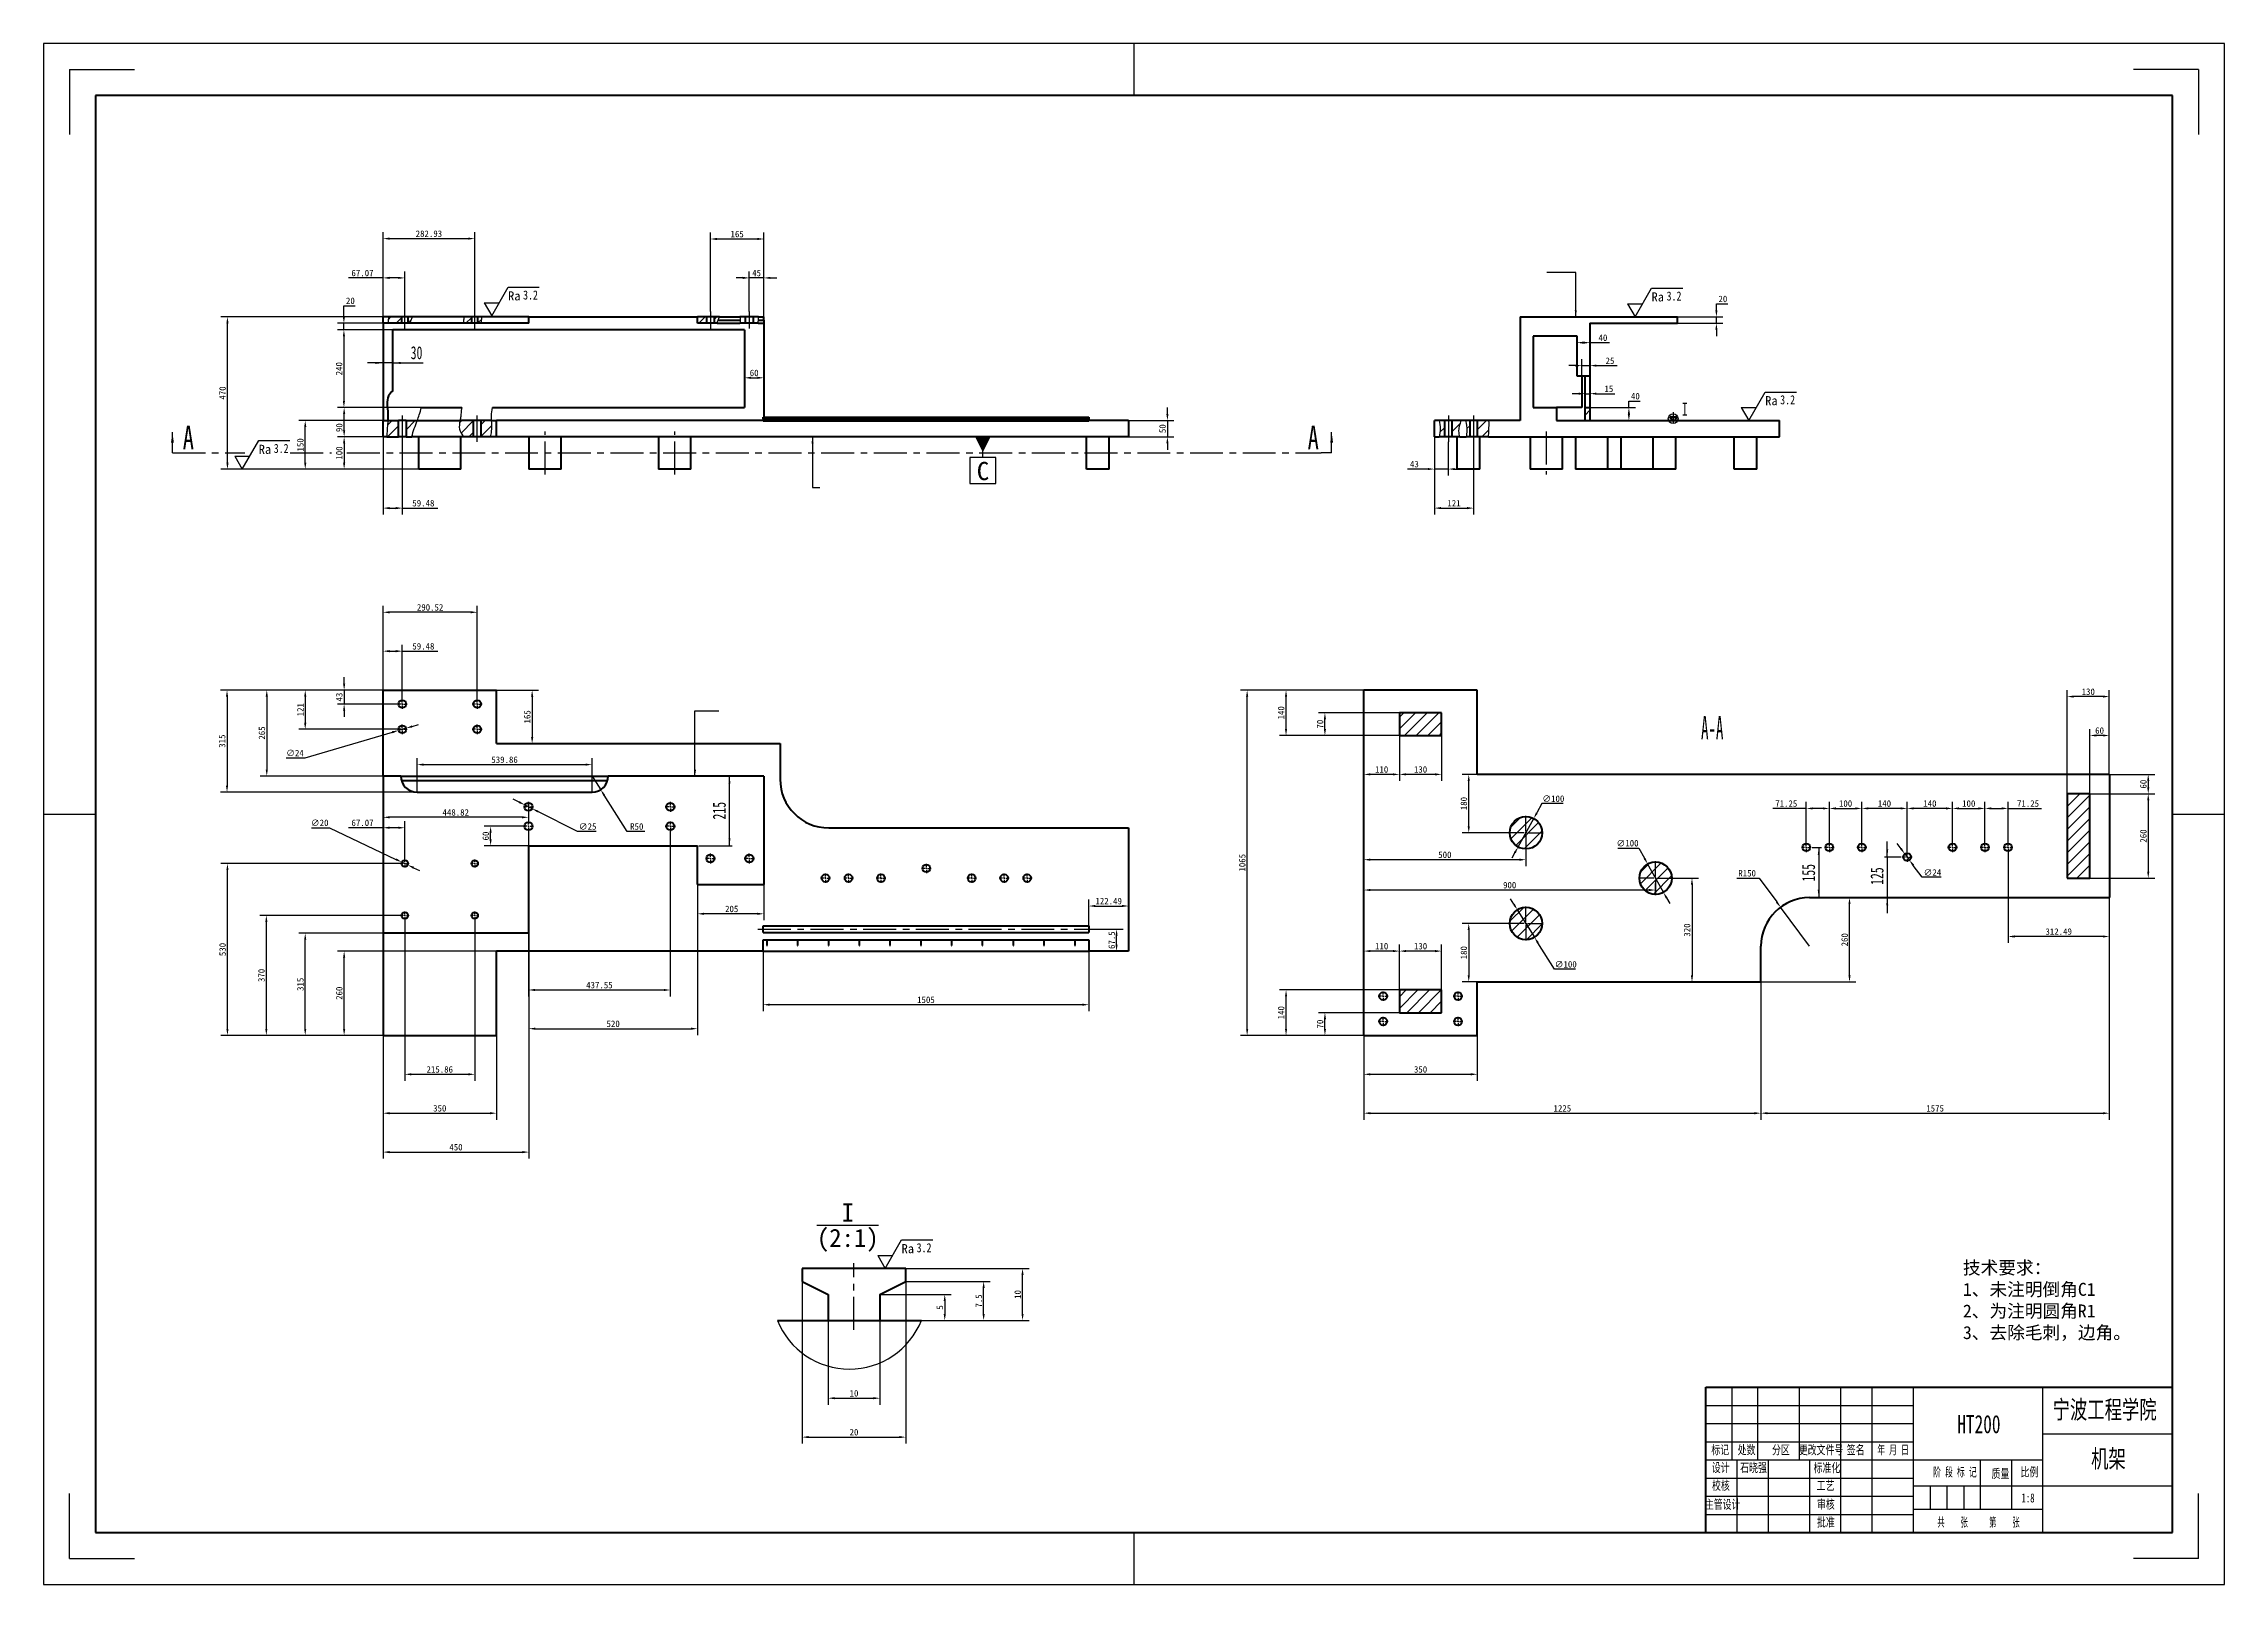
# Model space of a CAD drawing. Header units: millimetres. Extents: x 0 to 841, y 0 to 594.
import ezdxf

# ---------------------------------------------------------------- set-up
doc = ezdxf.new("R2010")
doc.units = ezdxf.units.MM
doc.header["$PDSIZE"] = -1
doc.linetypes.add('CENTERX2', pattern=[20.32, 12.7, -2.54, 2.54, -2.54])
for name, color, linetype in [('中心线', 1, 'CENTERX2'), ('剖面线', 4, 'Continuous'), ('尺寸线', 3, 'Continuous'), ('文字', 6, 'Continuous'), ('符号', 4, 'Continuous'), ('细实线', 7, 'Continuous')]:
    doc.layers.add(name, color=color, linetype=linetype)
doc.layers.add('内框', color=7, linetype='Continuous', lineweight=25)
doc.layers.add('粗实线', color=255, linetype='Continuous', lineweight=50)
doc.styles.add('SLDTEXTSTYLE0', font='TXT', dxfattribs={"width": 0.7, "bigfont": 'bigfont'})
doc.styles.add('SLDTEXTSTYLE1', font='TXT', dxfattribs={"width": 0.7})
doc.styles.add('SLDTEXTSTYLE2', font='TXT', dxfattribs={"width": 0.566667, "bigfont": 'bigfont'})
doc.styles.add('SLDTEXTSTYLE3', font='TXT', dxfattribs={"width": 0.614286, "bigfont": 'bigfont'})
doc.styles.add('SLDTEXTSTYLE4', font='TXT', dxfattribs={"width": 0.62, "bigfont": 'bigfont'})
doc.styles.add('SLDTEXTSTYLE5', font='TXT', dxfattribs={"width": 0.44421})
doc.styles.add('SLDTEXTSTYLE6', font='TXT', dxfattribs={"width": 0.663})
doc.styles.add('SLDTEXTSTYLE8', font='TXT', dxfattribs={"width": 0.469})
doc.dimstyles.new('SLDDIMSTYLE0', dxfattribs={"dimtxt": 5, "dimasz": 3, "dimexe": 0, "dimexo": 0.0625, "dimgap": 1.25, "dimtad": 2, "dimlfac": 8, "dimrnd": 1e-09, "dimzin": 12, "dimdsep": 46, "dimtxsty": 'SLDTEXTSTYLE5', "dimsah": 1, "dimcen": 0.09, "dimadec": 0, "dimazin": 3, "dimtfac": 1, "dimtdec": 3, "dimtmove": 0, "dimatfit": 0, "dimfxl": 0, "dimfrac": 2, "dimtolj": 1, "dimtzin": 12, "dimarcsym": 0})
doc.dimstyles.new('SLDDIMSTYLE1', dxfattribs={"dimtxt": 5, "dimasz": 3, "dimexe": 0, "dimexo": 0.0625, "dimgap": 1.25, "dimtad": 2, "dimlfac": 8, "dimrnd": 1e-09, "dimzin": 12, "dimdsep": 46, "dimtxsty": 'SLDTEXTSTYLE5', "dimsah": 1, "dimcen": 0.09, "dimadec": 0, "dimazin": 3, "dimtfac": 1, "dimtdec": 3, "dimtofl": 0, "dimtmove": 0, "dimatfit": 3, "dimfxl": 0, "dimfrac": 2, "dimtolj": 1, "dimtzin": 12, "dimarcsym": 0})
doc.dimstyles.new('副本 ISO-25', dxfattribs={"dimtxt": 2.5, "dimasz": 2.5, "dimexe": 2.5, "dimexo": 0, "dimtad": 1, "dimtoh": 1, "dimlfac": 8, "dimdsep": 46, "dimtxsty": 'Standard', "dimcen": 2.5, "dimclrd": 3, "dimclre": 3, "dimadec": 0, "dimazin": 0, "dimtfac": 1, "dimtmove": 0, "dimatfit": 3, "dimfxl": 0, "dimarcsym": 0})

msp = doc.modelspace()

# ---------------------------------------------------------------- texts
at = {"layer": '剖面线', "char_height": 9, "attachment_point": 1, "style": 'SLDTEXTSTYLE1'}
for insert in [(53.6841, 446.6549), (487.4944, 446.6549)]:
    msp.add_mtext('A', dxfattribs=dict(at, insert=insert))
at = {"layer": '尺寸线', "insert": (359.8916, 432.7299), "char_height": 7, "attachment_point": 1}
msp.add_mtext_dynamic_manual_height_columns('C', width=17.622133, gutter_width=50, heights=[0], dxfattribs=at)
at = {"layer": '文字', "insert": (740.191, 124.5752), "char_height": 5, "attachment_point": 1}
msp.add_mtext_dynamic_manual_height_columns('{\\fFangSong_GB2312|b0|i0|c134|p49;技术要求：\\P1、未注明倒角C1\\P2、为注明圆角R1\\P3、去除毛刺，边角。}', width=66.963268, gutter_width=25, heights=[0], dxfattribs=at)
at = {"layer": '文字', "attachment_point": 2}
for s, insert, char_height, style in [('{\\fFangSong_GB2312|b0|i0|c134|p49;宁波工程学院}', (794.8412, 70.8915), 7, 'SLDTEXTSTYLE0'), ('{\\fFangSong_GB2312|b0|i0|c134|p49;HT200}', (746.344, 65.286), 7, 'SLDTEXTSTYLE1'), ('{\\fFangSong_GB2312|b0|i0|c134|p49;标记}', (646.5846, 53.6409), 3.5, 'SLDTEXTSTYLE0'), ('{\\fFangSong_GB2312|b0|i0|c134|p49;处数}', (656.7409, 53.6409), 3.5, 'SLDTEXTSTYLE0'), ('{\\fFangSong_GB2312|b0|i0|c134|p49;分区}', (670.0086, 53.6409), 3.5, 'SLDTEXTSTYLE0'), ('{\\fFangSong_GB2312|b0|i0|c134|p49;更改文件号}', (685.4655, 53.6409), 3.5, 'SLDTEXTSTYLE0'), ('{\\fFangSong_GB2312|b0|i0|c134|p49;签名}', (698.8197, 53.6409), 3.5, 'SLDTEXTSTYLE0'), ('{\\fFangSong_GB2312|b0|i0|c134|p49;年 月 日}', (713.2525, 53.6409), 3.5, 'SLDTEXTSTYLE4'), ('{\\fFangSong_GB2312|b0|i0|c134|p49;机架}', (796.2918, 51.9488), 7, 'SLDTEXTSTYLE0'), ('{\\fFangSong_GB2312|b0|i0|c134|p49;设计}', (646.7704, 46.7819), 3.5, 'SLDTEXTSTYLE0'), ('{\\fFangSong_GB2312|b0|i0|c134|p49;石晓强}', (659.4435, 46.7819), 3.5, 'SLDTEXTSTYLE0'), ('{\\fFangSong_GB2312|b0|i0|c134|p49;标准化}', (687.7368, 46.7154), 3.5, 'SLDTEXTSTYLE0'), ('{\\fFangSong_GB2312|b0|i0|c134|p49;阶 段 标 记}', (737.0862, 45.0918), 3.5, 'SLDTEXTSTYLE3'), ('{\\fFangSong_GB2312|b0|i0|c134|p49;质量}', (754.6631, 44.483), 3.5, 'SLDTEXTSTYLE0'), ('{\\fFangSong_GB2312|b0|i0|c134|p49;比例}', (765.8401, 45.0918), 3.5, 'SLDTEXTSTYLE0'), ('{\\fFangSong_GB2312|b0|i0|c134|p49;校核}', (646.8422, 39.9027), 3.5, 'SLDTEXTSTYLE0'), ('{\\fFangSong_GB2312|b0|i0|c134|p49;工艺}', (687.2094, 39.8663), 3.5, 'SLDTEXTSTYLE0'), ('{\\fFangSong_GB2312|b0|i0|c134|p49;1:8}', (765.2859, 35.0852), 3.5, 'SLDTEXTSTYLE1'), ('{\\fFangSong_GB2312|b0|i0|c134|p49;主管设计}', (647.5293, 32.623), 3.5, 'SLDTEXTSTYLE0'), ('{\\fFangSong_GB2312|b0|i0|c134|p49;批准}', (687.322, 25.7466), 3.5, 'SLDTEXTSTYLE0'), ('{\\fFangSong_GB2312|b0|i0|c134|p49;审核}', (687.322, 32.623), 3.5, 'SLDTEXTSTYLE0'), ('{\\fFangSong_GB2312|b0|i0|c134|p49;共    张}', (736.2112, 25.7551), 3.5, 'SLDTEXTSTYLE2'), ('{\\fFangSong_GB2312|b0|i0|c134|p49;第    张}', (756.1689, 25.7551), 3.5, 'SLDTEXTSTYLE2')]:
    msp.add_mtext(s, dxfattribs=dict(at, insert=insert, char_height=char_height, style=style))
at = {"layer": '符号'}
for s, insert, char_height, attachment_point, style in [('I', (631.755, 455.6088), 5, 1, 'SLDTEXTSTYLE1'), ('A-A', (643.5017, 334.7905), 9, 2, 'SLDTEXTSTYLE8')]:
    msp.add_mtext(s, dxfattribs=dict(at, insert=insert, char_height=char_height, attachment_point=attachment_point, style=style))
at = {"layer": '符号', "insert": (298.2167, 146.8843), "char_height": 10, "attachment_point": 1}
msp.add_mtext_dynamic_manual_height_columns('\\A1;{\\H0.7x;\\SI/(2:1);}', width=22.395435, gutter_width=25, heights=[0], dxfattribs=at)

# ---------------------------------------------------------------- blocks, each defined once
blk = doc.blocks.new('_D_6')
at = {"layer": '尺寸线'}
for p, q in [((130.9, 470.89), (124.9, 470.89)), ((134.65, 470.89), (130.9, 470.89)), ((134.65, 470.89), (146.39, 470.89))]:
    blk.add_line(p, q, dxfattribs=at)
for points in [[(130.9, 470.89), (127.9, 471.29), (127.9, 470.49)], [(134.65, 470.89), (137.65, 470.49), (137.65, 471.29)]]:
    blk.add_solid(points, dxfattribs=at)
at = {"layer": '尺寸线', "insert": (141.57, 477.34), "char_height": 5, "attachment_point": 1, "style": 'SLDTEXTSTYLE6'}
blk.add_mtext('30', dxfattribs=at)
blk = doc.blocks.new('_D_35')
at = {"layer": '尺寸线'}
for p, q in [((264.51, 284.77), (264.51, 311.65)), ((252.65, 284.77), (265.51, 284.77))]:
    blk.add_line(p, q, dxfattribs=at)
for points in [[(264.51, 311.65), (264.11, 308.65), (264.91, 308.65)], [(264.51, 284.77), (264.91, 287.77), (264.11, 287.77)]]:
    blk.add_solid(points, dxfattribs=at)
at = {"layer": '尺寸线', "insert": (258.07, 294.88), "char_height": 5, "attachment_point": 1, "rotation": 90, "style": 'SLDTEXTSTYLE6'}
blk.add_mtext('215', dxfattribs=at)
blk = doc.blocks.new('SW_CENTERMARKSYMBOL_0')
at = {"layer": '中心线', "color": 0}
for p, q in [((-0.625, 0), (-1.5625, 0)), ((0, 0), (-0.3125, 0)), ((0, 0.625), (0, 1.5625)), ((0, 0), (0, 0.3125)), ((0, 0), (0, -0.3125)), ((0, 0), (0.3125, 0)), ((0.625, 0), (1.5625, 0)), ((0, -0.625), (0, -1.5625))]:
    blk.add_line(p, q, dxfattribs=at)
blk = doc.blocks.new('SW_CENTERMARKSYMBOL_1')
at = {"layer": '中心线', "color": 0}
for p, q in [((-0.625, 0), (-1.5625, 0)), ((0, 0), (-0.3125, 0)), ((0, 0.625), (0, 1.5625)), ((0, 0), (0, 0.3125)), ((0, 0), (0, -0.3125)), ((0, 0), (0.3125, 0)), ((0.625, 0), (1.5625, 0)), ((0, -0.625), (0, -1.5625))]:
    blk.add_line(p, q, dxfattribs=at)
blk = doc.blocks.new('SW_CENTERMARKSYMBOL_2')
at = {"layer": '中心线', "color": 0}
for p, q in [((-0.625, 0), (-1.5625, 0)), ((0, 0), (-0.3125, 0)), ((0, 0.625), (0, 1.5625)), ((0, 0), (0, 0.3125)), ((0, 0), (0, -0.3125)), ((0, 0), (0.3125, 0)), ((0.625, 0), (1.5625, 0)), ((0, -0.625), (0, -1.5625))]:
    blk.add_line(p, q, dxfattribs=at)
blk = doc.blocks.new('SW_CENTERMARKSYMBOL_3')
at = {"layer": '中心线', "color": 0}
for p, q in [((-0.625, 0), (-1.5625, 0)), ((0, 0), (-0.3125, 0)), ((0, 0.625), (0, 1.5625)), ((0, 0), (0, 0.3125)), ((0, 0), (0, -0.3125)), ((0, 0), (0.3125, 0)), ((0.625, 0), (1.5625, 0)), ((0, -0.625), (0, -1.5625))]:
    blk.add_line(p, q, dxfattribs=at)
blk = doc.blocks.new('SW_CENTERMARKSYMBOL_4')
at = {"layer": '中心线', "color": 0}
for p, q in [((-0.625, 0), (-1.8125, 0)), ((0, 0), (-0.3125, 0)), ((0, 0.625), (0, 1.8125)), ((0, 0), (0, 0.3125)), ((0, 0), (0, -0.3125)), ((0, 0), (0.3125, 0)), ((0.625, 0), (1.8125, 0)), ((0, -0.625), (0, -1.8125))]:
    blk.add_line(p, q, dxfattribs=at)
blk = doc.blocks.new('SW_CENTERMARKSYMBOL_5')
at = {"layer": '中心线', "color": 0}
for p, q in [((-0.625, 0), (-1.8125, 0)), ((0, 0), (-0.3125, 0)), ((0, 0.625), (0, 1.8125)), ((0, 0), (0, 0.3125)), ((0, 0), (0, -0.3125)), ((0, 0), (0.3125, 0)), ((0.625, 0), (1.8125, 0)), ((0, -0.625), (0, -1.8125))]:
    blk.add_line(p, q, dxfattribs=at)
blk = doc.blocks.new('SW_CENTERMARKSYMBOL_6')
at = {"layer": '中心线', "color": 0}
for p, q in [((-0.625, 0), (-1.8125, 0)), ((0, 0), (-0.3125, 0)), ((0, 0.625), (0, 1.8125)), ((0, 0), (0, 0.3125)), ((0, 0), (0, -0.3125)), ((0, 0), (0.3125, 0)), ((0.625, 0), (1.8125, 0)), ((0, -0.625), (0, -1.8125))]:
    blk.add_line(p, q, dxfattribs=at)
blk = doc.blocks.new('SW_CENTERMARKSYMBOL_7')
at = {"layer": '中心线', "color": 0}
for p, q in [((-0.625, 0), (-1.8125, 0)), ((0, 0), (-0.3125, 0)), ((0, 0.625), (0, 1.8125)), ((0, 0), (0, 0.3125)), ((0, 0), (0, -0.3125)), ((0, 0), (0.3125, 0)), ((0.625, 0), (1.8125, 0)), ((0, -0.625), (0, -1.8125))]:
    blk.add_line(p, q, dxfattribs=at)
blk = doc.blocks.new('SW_CENTERMARKSYMBOL_8')
at = {"layer": '中心线', "color": 0}
for p, q in [((-0.625, 0), (-1.875, 0)), ((0, 0), (-0.3125, 0)), ((0, 0.625), (0, 1.875)), ((0, 0), (0, 0.3125)), ((0, 0), (0, -0.3125)), ((0, 0), (0.3125, 0)), ((0.625, 0), (1.875, 0)), ((0, -0.625), (0, -1.875))]:
    blk.add_line(p, q, dxfattribs=at)
blk = doc.blocks.new('SW_CENTERMARKSYMBOL_9')
at = {"layer": '中心线', "color": 0}
for p, q in [((-0.625, 0), (-1.875, 0)), ((0, 0), (-0.3125, 0)), ((0, 0.625), (0, 1.875)), ((0, 0), (0, 0.3125)), ((0, 0), (0, -0.3125)), ((0, 0), (0.3125, 0)), ((0.625, 0), (1.875, 0)), ((0, -0.625), (0, -1.875))]:
    blk.add_line(p, q, dxfattribs=at)
blk = doc.blocks.new('SW_CENTERMARKSYMBOL_10')
at = {"layer": '中心线', "color": 0}
for p, q in [((-0.625, 0), (-1.875, 0)), ((0, 0), (-0.3125, 0)), ((0, 0.625), (0, 1.875)), ((0, 0), (0, 0.3125)), ((0, 0), (0, -0.3125)), ((0, 0), (0.3125, 0)), ((0.625, 0), (1.875, 0)), ((0, -0.625), (0, -1.875))]:
    blk.add_line(p, q, dxfattribs=at)
blk = doc.blocks.new('SW_CENTERMARKSYMBOL_11')
at = {"layer": '中心线', "color": 0}
for p, q in [((-0.625, 0), (-1.875, 0)), ((0, 0), (-0.3125, 0)), ((0, 0.625), (0, 1.875)), ((0, 0), (0, 0.3125)), ((0, 0), (0, -0.3125)), ((0, 0), (0.3125, 0)), ((0.625, 0), (1.875, 0)), ((0, -0.625), (0, -1.875))]:
    blk.add_line(p, q, dxfattribs=at)
blk = doc.blocks.new('SW_CENTERMARKSYMBOL_12')
at = {"layer": '中心线', "color": 0}
for p, q in [((-0.625, 0), (-1.875, 0)), ((0, 0), (-0.3125, 0)), ((0, 0.625), (0, 1.875)), ((0, 0), (0, 0.3125)), ((0, 0), (0, -0.3125)), ((0, 0), (0.3125, 0)), ((0.625, 0), (1.875, 0)), ((0, -0.625), (0, -1.875))]:
    blk.add_line(p, q, dxfattribs=at)
blk = doc.blocks.new('SW_CENTERMARKSYMBOL_13')
at = {"layer": '中心线', "color": 0}
for p, q in [((-0.625, 0), (-1.875, 0)), ((0, 0), (-0.3125, 0)), ((0, 0.625), (0, 1.875)), ((0, 0), (0, 0.3125)), ((0, 0), (0, -0.3125)), ((0, 0), (0.3125, 0)), ((0.625, 0), (1.875, 0)), ((0, -0.625), (0, -1.875))]:
    blk.add_line(p, q, dxfattribs=at)
blk = doc.blocks.new('SW_CENTERMARKSYMBOL_14')
at = {"layer": '中心线', "color": 0}
for p, q in [((-0.625, 0), (-1.8125, 0)), ((0, 0), (-0.3125, 0)), ((0, 0.625), (0, 1.8125)), ((0, 0), (0, 0.3125)), ((0, 0), (0, -0.3125)), ((0, 0), (0.3125, 0)), ((0.625, 0), (1.8125, 0)), ((0, -0.625), (0, -1.8125))]:
    blk.add_line(p, q, dxfattribs=at)
blk = doc.blocks.new('SW_CENTERMARKSYMBOL_15')
at = {"layer": '中心线', "color": 0}
for p, q in [((-0.625, 0), (-1.8125, 0)), ((0, 0), (-0.3125, 0)), ((0, 0.625), (0, 1.8125)), ((0, 0), (0, 0.3125)), ((0, 0), (0, -0.3125)), ((0, 0), (0.3125, 0)), ((0.625, 0), (1.8125, 0)), ((0, -0.625), (0, -1.8125))]:
    blk.add_line(p, q, dxfattribs=at)
blk = doc.blocks.new('SW_CENTERMARKSYMBOL_16')
at = {"layer": '中心线', "color": 0}
for p, q in [((-0.625, 0), (-1.8125, 0)), ((0, 0), (-0.3125, 0)), ((0, 0.625), (0, 1.8125)), ((0, 0), (0, 0.3125)), ((0, 0), (0, -0.3125)), ((0, 0), (0.3125, 0)), ((0.625, 0), (1.8125, 0)), ((0, -0.625), (0, -1.8125))]:
    blk.add_line(p, q, dxfattribs=at)
blk = doc.blocks.new('SW_CENTERMARKSYMBOL_17')
at = {"layer": '中心线', "color": 0}
for p, q in [((-0.625, 0), (-1.8125, 0)), ((0, 0), (-0.3125, 0)), ((0, 0.625), (0, 1.8125)), ((0, 0), (0, 0.3125)), ((0, 0), (0, -0.3125)), ((0, 0), (0.3125, 0)), ((0.625, 0), (1.8125, 0)), ((0, -0.625), (0, -1.8125))]:
    blk.add_line(p, q, dxfattribs=at)
blk = doc.blocks.new('SW_CENTERMARKSYMBOL_18')
at = {"layer": '中心线', "color": 0}
for p, q in [((-0.625, 0), (-1.8125, 0)), ((0, 0), (-0.3125, 0)), ((0, 0.625), (0, 1.8125)), ((0, 0), (0, 0.3125)), ((0, 0), (0, -0.3125)), ((0, 0), (0.3125, 0)), ((0.625, 0), (1.8125, 0)), ((0, -0.625), (0, -1.8125))]:
    blk.add_line(p, q, dxfattribs=at)
blk = doc.blocks.new('SW_CENTERMARKSYMBOL_19')
at = {"layer": '中心线', "color": 0}
for p, q in [((-0.625, 0), (-1.8125, 0)), ((0, 0), (-0.3125, 0)), ((0, 0.625), (0, 1.8125)), ((0, 0), (0, 0.3125)), ((0, 0), (0, -0.3125)), ((0, 0), (0.3125, 0)), ((0.625, 0), (1.8125, 0)), ((0, -0.625), (0, -1.8125))]:
    blk.add_line(p, q, dxfattribs=at)
blk = doc.blocks.new('SW_CENTERMARKSYMBOL_20')
at = {"layer": '中心线', "color": 0}
for p, q in [((-0.625, 0), (-1.8125, 0)), ((0, 0), (-0.3125, 0)), ((0, 0.625), (0, 1.8125)), ((0, 0), (0, 0.3125)), ((0, 0), (0, -0.3125)), ((0, 0), (0.3125, 0)), ((0.625, 0), (1.8125, 0)), ((0, -0.625), (0, -1.8125))]:
    blk.add_line(p, q, dxfattribs=at)
blk = doc.blocks.new('_D_78')
at = {"layer": '尺寸线'}
for p, q in [((682.08, 284.15), (685.58, 284.15)), ((684.58, 284.15), (684.58, 264.77))]:
    blk.add_line(p, q, dxfattribs=at)
for points in [[(684.58, 284.15), (684.18, 281.15), (684.98, 281.15)], [(684.58, 264.77), (684.98, 267.77), (684.18, 267.77)]]:
    blk.add_solid(points, dxfattribs=at)
at = {"layer": '尺寸线', "insert": (678.14, 270.96), "char_height": 5, "attachment_point": 1, "rotation": 90, "style": 'SLDTEXTSTYLE6'}
blk.add_mtext('155', dxfattribs=at)
blk = doc.blocks.new('_D_79')
at = {"layer": '尺寸线'}
for p, q in [((710.99, 280.4), (710.99, 286.4)), ((716.36, 280.4), (709.99, 280.4)), ((710.99, 280.4), (710.99, 264.77)), ((710.99, 264.77), (710.99, 258.77))]:
    blk.add_line(p, q, dxfattribs=at)
for points in [[(710.99, 280.4), (711.39, 283.4), (710.59, 283.4)], [(710.99, 264.77), (710.59, 261.77), (711.39, 261.77)]]:
    blk.add_solid(points, dxfattribs=at)
at = {"layer": '尺寸线', "insert": (704.54, 269.67), "char_height": 5, "attachment_point": 1, "rotation": 90, "style": 'SLDTEXTSTYLE6'}
blk.add_mtext('125', dxfattribs=at)
blk = doc.blocks.new('SW_CENTERMARKSYMBOL_21')
at = {"layer": '中心线', "color": 0}
for p, q in [((-0.625, 0), (-6.5625, 0)), ((0, 0), (-0.3125, 0)), ((0, 0.625), (0, 6.5625)), ((0, 0), (0, 0.3125)), ((0, 0), (0, -0.3125)), ((0, 0), (0.3125, 0)), ((0.625, 0), (6.5625, 0)), ((0, -0.625), (0, -6.5625))]:
    blk.add_line(p, q, dxfattribs=at)
blk = doc.blocks.new('SW_CENTERMARKSYMBOL_22')
at = {"layer": '中心线', "color": 0}
for p, q in [((-0.625, 0), (-6.5625, 0)), ((0, 0), (-0.3125, 0)), ((0, 0.625), (0, 6.5625)), ((0, 0), (0, 0.3125)), ((0, 0), (0, -0.3125)), ((0, 0), (0.3125, 0)), ((0.625, 0), (6.5625, 0)), ((0, -0.625), (0, -6.5625))]:
    blk.add_line(p, q, dxfattribs=at)
blk = doc.blocks.new('SW_CENTERMARKSYMBOL_23')
at = {"layer": '中心线', "color": 0}
for p, q in [((-0.625, 0), (-6.5625, 0)), ((0, 0), (-0.3125, 0)), ((0, 0.625), (0, 6.5625)), ((0, 0), (0, 0.3125)), ((0, 0), (0, -0.3125)), ((0, 0), (0.3125, 0)), ((0.625, 0), (6.5625, 0)), ((0, -0.625), (0, -6.5625))]:
    blk.add_line(p, q, dxfattribs=at)
blk = doc.blocks.new('SW_CENTERMARKSYMBOL_24')
at = {"layer": '中心线', "color": 0}
for p, q in [((-0.625, 0), (-1.8125, 0)), ((0, 0), (-0.3125, 0)), ((0, 0.625), (0, 1.8125)), ((0, 0), (0, 0.3125)), ((0, 0), (0, -0.3125)), ((0, 0), (0.3125, 0)), ((0.625, 0), (1.8125, 0)), ((0, -0.625), (0, -1.8125))]:
    blk.add_line(p, q, dxfattribs=at)
blk = doc.blocks.new('SW_CENTERMARKSYMBOL_25')
at = {"layer": '中心线', "color": 0}
for p, q in [((-0.625, 0), (-1.8125, 0)), ((0, 0), (-0.3125, 0)), ((0, 0.625), (0, 1.8125)), ((0, 0), (0, 0.3125)), ((0, 0), (0, -0.3125)), ((0, 0), (0.3125, 0)), ((0.625, 0), (1.8125, 0)), ((0, -0.625), (0, -1.8125))]:
    blk.add_line(p, q, dxfattribs=at)
blk = doc.blocks.new('SW_CENTERMARKSYMBOL_26')
at = {"layer": '中心线', "color": 0}
for p, q in [((-0.625, 0), (-1.8125, 0)), ((0, 0), (-0.3125, 0)), ((0, 0.625), (0, 1.8125)), ((0, 0), (0, 0.3125)), ((0, 0), (0, -0.3125)), ((0, 0), (0.3125, 0)), ((0.625, 0), (1.8125, 0)), ((0, -0.625), (0, -1.8125))]:
    blk.add_line(p, q, dxfattribs=at)
blk = doc.blocks.new('SW_CENTERMARKSYMBOL_27')
at = {"layer": '中心线', "color": 0}
for p, q in [((-0.625, 0), (-1.8125, 0)), ((0, 0), (-0.3125, 0)), ((0, 0.625), (0, 1.8125)), ((0, 0), (0, 0.3125)), ((0, 0), (0, -0.3125)), ((0, 0), (0.3125, 0)), ((0.625, 0), (1.8125, 0)), ((0, -0.625), (0, -1.8125))]:
    blk.add_line(p, q, dxfattribs=at)
blk = doc.blocks.new('SW_CENTERMARKSYMBOL_28')
at = {"layer": '中心线', "color": 0}
for p, q in [((-0.625, 0), (-1.8125, 0)), ((0, 0), (-0.3125, 0)), ((0, 0.625), (0, 1.8125)), ((0, 0), (0, 0.3125)), ((0, 0), (0, -0.3125)), ((0, 0), (0.3125, 0)), ((0.625, 0), (1.8125, 0)), ((0, -0.625), (0, -1.8125))]:
    blk.add_line(p, q, dxfattribs=at)
blk = doc.blocks.new('SW_CENTERMARKSYMBOL_29')
at = {"layer": '中心线', "color": 0}
for p, q in [((-0.625, 0), (-1.8125, 0)), ((0, 0), (-0.3125, 0)), ((0, 0.625), (0, 1.8125)), ((0, 0), (0, 0.3125)), ((0, 0), (0, -0.3125)), ((0, 0), (0.3125, 0)), ((0.625, 0), (1.8125, 0)), ((0, -0.625), (0, -1.8125))]:
    blk.add_line(p, q, dxfattribs=at)
blk = doc.blocks.new('SW_CENTERMARKSYMBOL_30')
at = {"layer": '中心线', "color": 0}
for p, q in [((-0.625, 0), (-1.8125, 0)), ((0, 0), (-0.3125, 0)), ((0, 0.625), (0, 1.8125)), ((0, 0), (0, 0.3125)), ((0, 0), (0, -0.3125)), ((0, 0), (0.3125, 0)), ((0.625, 0), (1.8125, 0)), ((0, -0.625), (0, -1.8125))]:
    blk.add_line(p, q, dxfattribs=at)
blk = doc.blocks.new('SW_CENTERMARKSYMBOL_31')
at = {"layer": '中心线', "color": 0}
for p, q in [((-0.625, 0), (-1.8125, 0)), ((0, 0), (-0.3125, 0)), ((0, 0.625), (0, 1.8125)), ((0, 0), (0, 0.3125)), ((0, 0), (0, -0.3125)), ((0, 0), (0.3125, 0)), ((0.625, 0), (1.8125, 0)), ((0, -0.625), (0, -1.8125))]:
    blk.add_line(p, q, dxfattribs=at)
blk = doc.blocks.new('SW_CENTERMARKSYMBOL_32')
at = {"layer": '中心线', "color": 0}
for p, q in [((-0.625, 0), (-1.8125, 0)), ((0, 0), (-0.3125, 0)), ((0, 0.625), (0, 1.8125)), ((0, 0), (0, 0.3125)), ((0, 0), (0, -0.3125)), ((0, 0), (0.3125, 0)), ((0.625, 0), (1.8125, 0)), ((0, -0.625), (0, -1.8125))]:
    blk.add_line(p, q, dxfattribs=at)
blk = doc.blocks.new('SW_CENTERMARKSYMBOL_33')
at = {"layer": '中心线', "color": 0}
for p, q in [((-0.625, 0), (-1.8125, 0)), ((0, 0), (-0.3125, 0)), ((0, 0.625), (0, 1.8125)), ((0, 0), (0, 0.3125)), ((0, 0), (0, -0.3125)), ((0, 0), (0.3125, 0)), ((0.625, 0), (1.8125, 0)), ((0, -0.625), (0, -1.8125))]:
    blk.add_line(p, q, dxfattribs=at)
blk = doc.blocks.new('SW_CENTERMARKSYMBOL_34')
at = {"layer": '中心线', "color": 0}
for p, q in [((-0.625, 0), (-1.8125, 0)), ((0, 0), (-0.3125, 0)), ((0, 0.625), (0, 1.8125)), ((0, 0), (0, 0.3125)), ((0, 0), (0, -0.3125)), ((0, 0), (0.3125, 0)), ((0.625, 0), (1.8125, 0)), ((0, -0.625), (0, -1.8125))]:
    blk.add_line(p, q, dxfattribs=at)
blk = doc.blocks.new('*D134')
at = {"layer": 'Defpoints', "color": 0}
for p in [(130.9, 211.65), (174.65, 211.65), (174.65, 181.65)]:
    blk.add_point(p, dxfattribs=at)
at = {"layer": '尺寸线', "color": 3, "lineweight": -2}
for p, q in [((130.9, 211.65), (130.9, 179.15)), ((174.65, 211.65), (174.65, 179.15)), ((133.4, 181.65), (172.15, 181.65))]:
    blk.add_line(p, q, dxfattribs=at)
at = {"layer": '尺寸线', "color": 3}
for points in [[(133.4, 182.07), (133.4, 181.23), (130.9, 181.65)], [(172.15, 182.07), (172.15, 181.23), (174.65, 181.65)]]:
    blk.add_solid(points, dxfattribs=at)
at = {"layer": '尺寸线', "color": 0, "insert": (152.78, 183.52), "char_height": 2.5, "attachment_point": 5}
blk.add_mtext('350', dxfattribs=at)
blk = doc.blocks.new('*D135')
at = {"layer": 'Defpoints', "color": 0}
for p in [(187.15, 251.02), (130.9, 211.65), (187.15, 166.65)]:
    blk.add_point(p, dxfattribs=at)
at = {"layer": '尺寸线', "color": 3, "lineweight": -2}
for p, q in [((187.15, 251.02), (187.15, 164.15)), ((130.9, 211.65), (130.9, 164.15)), ((133.4, 166.65), (184.65, 166.65))]:
    blk.add_line(p, q, dxfattribs=at)
at = {"layer": '尺寸线', "color": 3}
for points in [[(133.4, 167.07), (133.4, 166.23), (130.9, 166.65)], [(184.65, 167.07), (184.65, 166.23), (187.15, 166.65)]]:
    blk.add_solid(points, dxfattribs=at)
at = {"layer": '尺寸线', "color": 0, "insert": (159.03, 168.52), "char_height": 2.5, "attachment_point": 5}
blk.add_mtext('450', dxfattribs=at)
blk = doc.blocks.new('*D136')
at = {"layer": 'Defpoints', "color": 0}
for p in [(115.9, 244.15), (174.65, 244.15), (130.9, 211.65)]:
    blk.add_point(p, dxfattribs=at)
at = {"layer": '尺寸线', "color": 3, "lineweight": -2}
for p, q in [((174.65, 244.15), (113.4, 244.15)), ((115.9, 214.15), (115.9, 241.65)), ((130.9, 211.65), (113.4, 211.65))]:
    blk.add_line(p, q, dxfattribs=at)
at = {"layer": '尺寸线', "color": 3}
for points in [[(115.49, 241.65), (116.32, 241.65), (115.9, 244.15)], [(115.49, 214.15), (116.32, 214.15), (115.9, 211.65)]]:
    blk.add_solid(points, dxfattribs=at)
at = {"layer": '尺寸线', "color": 0, "insert": (114.03, 227.9), "char_height": 2.5, "attachment_point": 5, "rotation": 90}
blk.add_mtext('260', dxfattribs=at)
blk = doc.blocks.new('*D137')
at = {"layer": 'Defpoints', "color": 0}
for p in [(100.9, 251.02), (130.9, 251.02), (130.9, 211.65)]:
    blk.add_point(p, dxfattribs=at)
at = {"layer": '尺寸线', "color": 3, "lineweight": -2}
for p, q in [((130.9, 251.02), (98.4, 251.02)), ((100.9, 214.15), (100.9, 248.52)), ((130.9, 211.65), (98.4, 211.65))]:
    blk.add_line(p, q, dxfattribs=at)
at = {"layer": '尺寸线', "color": 3}
for points in [[(100.49, 248.52), (101.32, 248.52), (100.9, 251.02)], [(100.49, 214.15), (101.32, 214.15), (100.9, 211.65)]]:
    blk.add_solid(points, dxfattribs=at)
at = {"layer": '尺寸线', "color": 0, "insert": (99.03, 231.34), "char_height": 2.5, "attachment_point": 5, "rotation": 90}
blk.add_mtext('315', dxfattribs=at)
blk = doc.blocks.new('*D138')
at = {"layer": 'Defpoints', "color": 0}
for p in [(85.9, 257.9), (137.72, 257.9), (130.9, 211.65)]:
    blk.add_point(p, dxfattribs=at)
at = {"layer": '尺寸线', "color": 3, "lineweight": -2}
for p, q in [((137.72, 257.9), (83.4, 257.9)), ((85.9, 214.15), (85.9, 255.4)), ((130.9, 211.65), (83.4, 211.65))]:
    blk.add_line(p, q, dxfattribs=at)
at = {"layer": '尺寸线', "color": 3}
for points in [[(85.49, 255.4), (86.32, 255.4), (85.9, 257.9)], [(85.49, 214.15), (86.32, 214.15), (85.9, 211.65)]]:
    blk.add_solid(points, dxfattribs=at)
at = {"layer": '尺寸线', "color": 0, "insert": (84.03, 234.77), "char_height": 2.5, "attachment_point": 5, "rotation": 90}
blk.add_mtext('370', dxfattribs=at)
blk = doc.blocks.new('*D139')
at = {"layer": 'Defpoints', "color": 0}
for p in [(70.9, 277.9), (137.72, 277.9), (130.9, 211.65)]:
    blk.add_point(p, dxfattribs=at)
at = {"layer": '尺寸线', "color": 3, "lineweight": -2}
for p, q in [((137.72, 277.9), (68.4, 277.9)), ((70.9, 214.15), (70.9, 275.4)), ((130.9, 211.65), (68.4, 211.65))]:
    blk.add_line(p, q, dxfattribs=at)
at = {"layer": '尺寸线', "color": 3}
for points in [[(70.49, 275.4), (71.32, 275.4), (70.9, 277.9)], [(70.49, 214.15), (71.32, 214.15), (70.9, 211.65)]]:
    blk.add_solid(points, dxfattribs=at)
at = {"layer": '尺寸线', "color": 0, "insert": (69.03, 244.77), "char_height": 2.5, "attachment_point": 5, "rotation": 90}
blk.add_mtext('530', dxfattribs=at)
blk = doc.blocks.new('*D140')
at = {"layer": 'Defpoints', "color": 0}
for p in [(139.29, 256.34), (166.27, 256.34), (166.27, 196.65)]:
    blk.add_point(p, dxfattribs=at)
at = {"layer": '尺寸线', "color": 3, "lineweight": -2}
for p, q in [((139.29, 256.34), (139.29, 194.15)), ((166.27, 256.34), (166.27, 194.15)), ((141.79, 196.65), (163.77, 196.65))]:
    blk.add_line(p, q, dxfattribs=at)
at = {"layer": '尺寸线', "color": 3}
for points in [[(141.79, 197.07), (141.79, 196.23), (139.29, 196.65)], [(163.77, 197.07), (163.77, 196.23), (166.27, 196.65)]]:
    blk.add_solid(points, dxfattribs=at)
at = {"layer": '尺寸线', "color": 0, "insert": (152.78, 198.52), "char_height": 2.5, "attachment_point": 5}
blk.add_mtext('215.86', dxfattribs=at)
blk = doc.blocks.new('*D141')
at = {"layer": 'Defpoints', "color": 0}
for p in [(130.9, 291.7), (130.9, 277.9), (139.29, 279.46)]:
    blk.add_point(p, dxfattribs=at)
at = {"layer": '尺寸线', "color": 3, "lineweight": -2}
for p, q in [((130.9, 291.7), (117.57, 291.7)), ((130.9, 277.9), (130.9, 294.2)), ((136.79, 291.7), (133.4, 291.7)), ((139.29, 279.46), (139.29, 294.2))]:
    blk.add_line(p, q, dxfattribs=at)
at = {"layer": '尺寸线', "color": 3}
for points in [[(133.4, 292.12), (133.4, 291.29), (130.9, 291.7)], [(136.79, 292.12), (136.79, 291.29), (139.29, 291.7)]]:
    blk.add_solid(points, dxfattribs=at)
at = {"layer": '尺寸线', "color": 0, "insert": (122.99, 293.58), "char_height": 2.5, "attachment_point": 5}
blk.add_mtext('67.07', dxfattribs=at)
blk = doc.blocks.new('*D142')
at = {"layer": 'Defpoints', "color": 0}
for p in [(138.16, 278.44), (140.42, 277.36)]:
    blk.add_point(p, dxfattribs=at)
at = {"layer": '尺寸线', "color": 3, "lineweight": -2}
for p, q in [((103.35, 291.7), (110.22, 291.7)), ((110.22, 291.7), (135.9, 279.51)), ((140.42, 277.36), (138.16, 278.44)), ((142.67, 276.29), (144.93, 275.22))]:
    blk.add_line(p, q, dxfattribs=at)
at = {"layer": '尺寸线', "color": 3}
for points in [[(136.08, 279.88), (135.72, 279.13), (138.16, 278.44)], [(142.85, 276.67), (142.5, 275.91), (140.42, 277.36)]]:
    blk.add_solid(points, dxfattribs=at)
at = {"layer": '尺寸线', "color": 0, "insert": (106.47, 293.58), "char_height": 2.5, "attachment_point": 5}
blk.add_mtext('∅20', dxfattribs=at)
blk = doc.blocks.new('*D143')
at = {"layer": 'Defpoints', "color": 0}
for p in [(172.39, 292.27), (185.13, 292.27), (187.15, 284.77)]:
    blk.add_point(p, dxfattribs=at)
at = {"layer": '尺寸线', "color": 3, "lineweight": -2}
for p, q in [((185.13, 292.27), (169.89, 292.27)), ((172.39, 287.27), (172.39, 289.77)), ((187.15, 284.77), (169.89, 284.77))]:
    blk.add_line(p, q, dxfattribs=at)
at = {"layer": '尺寸线', "color": 3}
for points in [[(171.97, 289.77), (172.81, 289.77), (172.39, 292.27)], [(171.97, 287.27), (172.81, 287.27), (172.39, 284.77)]]:
    blk.add_solid(points, dxfattribs=at)
at = {"layer": '尺寸线', "color": 0, "insert": (170.52, 288.52), "char_height": 2.5, "attachment_point": 5, "rotation": 90}
blk.add_mtext('60', dxfattribs=at)
blk = doc.blocks.new('*D144')
at = {"layer": 'Defpoints', "color": 0}
for p in [(185.61, 300.48), (188.4, 299.07)]:
    blk.add_point(p, dxfattribs=at)
at = {"layer": '尺寸线', "color": 3, "lineweight": -2}
for p, q in [((183.38, 301.6), (181.14, 302.72)), ((185.61, 300.48), (188.4, 299.07)), ((205.84, 290.3), (190.64, 297.95)), ((213.13, 290.3), (205.84, 290.3))]:
    blk.add_line(p, q, dxfattribs=at)
at = {"layer": '尺寸线', "color": 3}
for points in [[(183.56, 301.97), (183.19, 301.23), (185.61, 300.48)], [(190.82, 298.32), (190.45, 297.58), (188.4, 299.07)]]:
    blk.add_solid(points, dxfattribs=at)
at = {"layer": '尺寸线', "color": 0, "insert": (209.8, 292.17), "char_height": 2.5, "attachment_point": 5}
blk.add_mtext('∅25', dxfattribs=at)
blk = doc.blocks.new('*D145')
at = {"layer": 'Defpoints', "color": 0}
for p in [(130.9, 301.65), (130.9, 295.73), (187.01, 301.65)]:
    blk.add_point(p, dxfattribs=at)
at = {"layer": '尺寸线', "color": 3, "lineweight": -2}
for p, q in [((130.9, 301.65), (130.9, 293.23)), ((184.51, 295.73), (133.4, 295.73)), ((187.01, 301.65), (187.01, 293.23))]:
    blk.add_line(p, q, dxfattribs=at)
at = {"layer": '尺寸线', "color": 3}
for points in [[(133.4, 296.14), (133.4, 295.31), (130.9, 295.73)], [(184.51, 296.14), (184.51, 295.31), (187.01, 295.73)]]:
    blk.add_solid(points, dxfattribs=at)
at = {"layer": '尺寸线', "color": 0, "insert": (158.95, 297.6), "char_height": 2.5, "attachment_point": 5}
blk.add_mtext('448.82', dxfattribs=at)
blk = doc.blocks.new('*D146')
at = {"layer": 'Defpoints', "color": 0}
for p in [(277.47, 244.15), (403.09, 244.15), (277.47, 223.49)]:
    blk.add_point(p, dxfattribs=at)
at = {"layer": '尺寸线', "color": 3, "lineweight": -2}
for p, q in [((277.47, 244.15), (277.47, 220.99)), ((403.09, 244.15), (403.09, 220.99)), ((400.59, 223.49), (279.97, 223.49))]:
    blk.add_line(p, q, dxfattribs=at)
at = {"layer": '尺寸线', "color": 3}
for points in [[(279.97, 223.9), (279.97, 223.07), (277.47, 223.49)], [(400.59, 223.9), (400.59, 223.07), (403.09, 223.49)]]:
    blk.add_solid(points, dxfattribs=at)
at = {"layer": '尺寸线', "color": 0, "insert": (340.28, 225.36), "char_height": 2.5, "attachment_point": 5}
blk.add_mtext('1505', dxfattribs=at)
blk = doc.blocks.new('*D147')
at = {"layer": 'Defpoints', "color": 0}
for p in [(187.01, 290.4), (241.7, 290.4), (241.7, 229.15)]:
    blk.add_point(p, dxfattribs=at)
at = {"layer": '尺寸线', "color": 3, "lineweight": -2}
for p, q in [((187.01, 290.4), (187.01, 226.65)), ((241.7, 290.4), (241.7, 226.65)), ((189.51, 229.15), (239.2, 229.15))]:
    blk.add_line(p, q, dxfattribs=at)
at = {"layer": '尺寸线', "color": 3}
for points in [[(189.51, 229.57), (189.51, 228.73), (187.01, 229.15)], [(239.2, 229.57), (239.2, 228.73), (241.7, 229.15)]]:
    blk.add_solid(points, dxfattribs=at)
at = {"layer": '尺寸线', "color": 0, "insert": (214.35, 231.02), "char_height": 2.5, "attachment_point": 5}
blk.add_mtext('437.55', dxfattribs=at)
blk = doc.blocks.new('*D148')
at = {"layer": 'Defpoints', "color": 0}
for p in [(187.15, 284.77), (252.15, 269.77), (252.15, 214.23)]:
    blk.add_point(p, dxfattribs=at)
at = {"layer": '尺寸线', "color": 3, "lineweight": -2}
for p, q in [((187.15, 284.77), (187.15, 211.73)), ((252.15, 269.77), (252.15, 211.73)), ((189.65, 214.23), (249.65, 214.23))]:
    blk.add_line(p, q, dxfattribs=at)
at = {"layer": '尺寸线', "color": 3}
for points in [[(189.65, 214.65), (189.65, 213.82), (187.15, 214.23)], [(249.65, 214.65), (249.65, 213.82), (252.15, 214.23)]]:
    blk.add_solid(points, dxfattribs=at)
at = {"layer": '尺寸线', "color": 0, "insert": (219.65, 216.11), "char_height": 2.5, "attachment_point": 5}
blk.add_mtext('520', dxfattribs=at)
blk = doc.blocks.new('*D149')
at = {"layer": 'Defpoints', "color": 0}
for p in [(252.15, 269.77), (277.78, 269.77), (252.15, 258.52)]:
    blk.add_point(p, dxfattribs=at)
at = {"layer": '尺寸线', "color": 3, "lineweight": -2}
for p, q in [((252.15, 269.77), (252.15, 256.02)), ((277.78, 269.77), (277.78, 256.02)), ((275.28, 258.52), (254.65, 258.52))]:
    blk.add_line(p, q, dxfattribs=at)
at = {"layer": '尺寸线', "color": 3}
for points in [[(254.65, 258.94), (254.65, 258.11), (252.15, 258.52)], [(275.28, 258.94), (275.28, 258.11), (277.78, 258.52)]]:
    blk.add_solid(points, dxfattribs=at)
at = {"layer": '尺寸线', "color": 0, "insert": (265.37, 260.4), "char_height": 2.5, "attachment_point": 5}
blk.add_mtext('205', dxfattribs=at)
blk = doc.blocks.new('*D150')
at = {"layer": 'Defpoints', "color": 0}
for p in [(115.9, 339.4), (130.9, 344.77), (136.53, 339.4)]:
    blk.add_point(p, dxfattribs=at)
at = {"layer": '尺寸线', "color": 3, "lineweight": -2}
for p, q in [((115.9, 347.27), (115.9, 349.77)), ((130.9, 344.77), (113.4, 344.77)), ((136.53, 339.4), (113.4, 339.4)), ((115.9, 344.77), (115.9, 339.4)), ((115.9, 336.9), (115.9, 334.4))]:
    blk.add_line(p, q, dxfattribs=at)
at = {"layer": '尺寸线', "color": 3}
for points in [[(115.49, 347.27), (116.32, 347.27), (115.9, 344.77)], [(115.49, 336.9), (116.32, 336.9), (115.9, 339.4)]]:
    blk.add_solid(points, dxfattribs=at)
at = {"layer": '尺寸线', "color": 0, "insert": (114.03, 342.09), "char_height": 2.5, "attachment_point": 5, "rotation": 90}
blk.add_mtext('43', dxfattribs=at)
blk = doc.blocks.new('*D151')
at = {"layer": 'Defpoints', "color": 0}
for p in [(130.9, 344.77), (100.9, 329.65), (136.53, 329.65)]:
    blk.add_point(p, dxfattribs=at)
at = {"layer": '尺寸线', "color": 3, "lineweight": -2}
for p, q in [((130.9, 344.77), (98.4, 344.77)), ((100.9, 342.27), (100.9, 332.15)), ((136.53, 329.65), (98.4, 329.65))]:
    blk.add_line(p, q, dxfattribs=at)
at = {"layer": '尺寸线', "color": 3}
for points in [[(100.49, 342.27), (101.32, 342.27), (100.9, 344.77)], [(100.49, 332.15), (101.32, 332.15), (100.9, 329.65)]]:
    blk.add_solid(points, dxfattribs=at)
at = {"layer": '尺寸线', "color": 0, "insert": (99.03, 337.21), "char_height": 2.5, "attachment_point": 5, "rotation": 90}
blk.add_mtext('121', dxfattribs=at)
blk = doc.blocks.new('*D152')
at = {"layer": 'Defpoints', "color": 0}
for p in [(130.9, 344.77), (86.07, 311.65), (130.9, 311.65)]:
    blk.add_point(p, dxfattribs=at)
at = {"layer": '尺寸线', "color": 3, "lineweight": -2}
for p, q in [((130.9, 344.77), (83.57, 344.77)), ((86.07, 342.27), (86.07, 314.15)), ((130.9, 311.65), (83.57, 311.65))]:
    blk.add_line(p, q, dxfattribs=at)
at = {"layer": '尺寸线', "color": 3}
for points in [[(85.65, 342.27), (86.49, 342.27), (86.07, 344.77)], [(85.65, 314.15), (86.49, 314.15), (86.07, 311.65)]]:
    blk.add_solid(points, dxfattribs=at)
at = {"layer": '尺寸线', "color": 0, "insert": (84.2, 328.21), "char_height": 2.5, "attachment_point": 5, "rotation": 90}
blk.add_mtext('265', dxfattribs=at)
blk = doc.blocks.new('*D153')
at = {"layer": 'Defpoints', "color": 0}
for p in [(130.9, 344.77), (70.74, 305.4), (144.03, 305.4)]:
    blk.add_point(p, dxfattribs=at)
at = {"layer": '尺寸线', "color": 3, "lineweight": -2}
for p, q in [((130.9, 344.77), (68.24, 344.77)), ((70.74, 342.27), (70.74, 307.9)), ((144.03, 305.4), (68.24, 305.4))]:
    blk.add_line(p, q, dxfattribs=at)
at = {"layer": '尺寸线', "color": 3}
for points in [[(70.32, 342.27), (71.15, 342.27), (70.74, 344.77)], [(70.32, 307.9), (71.15, 307.9), (70.74, 305.4)]]:
    blk.add_solid(points, dxfattribs=at)
at = {"layer": '尺寸线', "color": 0, "insert": (68.86, 325.09), "char_height": 2.5, "attachment_point": 5, "rotation": 90}
blk.add_mtext('315', dxfattribs=at)
blk = doc.blocks.new('*D154')
at = {"layer": 'Defpoints', "color": 0}
for p in [(211.51, 311.65), (214.85, 306.37)]:
    blk.add_point(p, dxfattribs=at)
at = {"layer": '尺寸线', "color": 3, "lineweight": -2}
for p, q in [((211.51, 311.65), (214.85, 306.37)), ((225.01, 290.3), (216.19, 304.25)), ((231.88, 290.3), (225.01, 290.3))]:
    blk.add_line(p, q, dxfattribs=at)
at = {"layer": '尺寸线', "color": 3}
blk.add_solid([(216.54, 304.48), (215.83, 304.03), (214.85, 306.37)], dxfattribs=at)
at = {"layer": '尺寸线', "color": 0, "insert": (228.76, 292.17), "char_height": 2.5, "attachment_point": 5}
blk.add_mtext('R50', dxfattribs=at)
blk = doc.blocks.new('*D155')
at = {"layer": 'Defpoints', "color": 0}
for p in [(136.9, 329.23), (139.78, 330.07)]:
    blk.add_point(p, dxfattribs=at)
at = {"layer": '尺寸线', "color": 3, "lineweight": -2}
for p, q in [((100.9, 318.64), (134.5, 328.52)), ((139.78, 330.07), (136.9, 329.23)), ((142.18, 330.78), (144.57, 331.48)), ((93.61, 318.64), (100.9, 318.64))]:
    blk.add_line(p, q, dxfattribs=at)
at = {"layer": '尺寸线', "color": 3}
for points in [[(134.38, 328.92), (134.62, 328.12), (136.9, 329.23)], [(142.06, 331.18), (142.29, 330.38), (139.78, 330.07)]]:
    blk.add_solid(points, dxfattribs=at)
at = {"layer": '尺寸线', "color": 0, "insert": (96.95, 320.52), "char_height": 2.5, "attachment_point": 5}
blk.add_mtext('∅24', dxfattribs=at)
blk = doc.blocks.new('*D156')
at = {"layer": 'Defpoints', "color": 0}
for p in [(138.34, 359.77), (130.9, 344.77), (138.34, 341.21)]:
    blk.add_point(p, dxfattribs=at)
at = {"layer": '尺寸线', "color": 3, "lineweight": -2}
for p, q in [((130.9, 344.77), (130.9, 362.27)), ((138.34, 341.21), (138.34, 362.27)), ((133.4, 359.77), (135.84, 359.77)), ((138.34, 359.77), (152.09, 359.77))]:
    blk.add_line(p, q, dxfattribs=at)
at = {"layer": '尺寸线', "color": 3}
for points in [[(133.4, 360.19), (133.4, 359.36), (130.9, 359.77)], [(135.84, 360.19), (135.84, 359.36), (138.34, 359.77)]]:
    blk.add_solid(points, dxfattribs=at)
at = {"layer": '尺寸线', "color": 0, "insert": (146.46, 361.65), "char_height": 2.5, "attachment_point": 5}
blk.add_mtext('59.48', dxfattribs=at)
blk = doc.blocks.new('*D157')
at = {"layer": 'Defpoints', "color": 0}
for p in [(130.9, 374.77), (130.9, 344.77), (167.22, 341.21)]:
    blk.add_point(p, dxfattribs=at)
at = {"layer": '尺寸线', "color": 3, "lineweight": -2}
for p, q in [((130.9, 344.77), (130.9, 377.27)), ((164.72, 374.77), (133.4, 374.77)), ((167.22, 341.21), (167.22, 377.27))]:
    blk.add_line(p, q, dxfattribs=at)
at = {"layer": '尺寸线', "color": 3}
for points in [[(133.4, 375.19), (133.4, 374.36), (130.9, 374.77)], [(164.72, 375.19), (164.72, 374.36), (167.22, 374.77)]]:
    blk.add_solid(points, dxfattribs=at)
at = {"layer": '尺寸线', "color": 0, "insert": (149.06, 376.65), "char_height": 2.5, "attachment_point": 5}
blk.add_mtext('290.52', dxfattribs=at)
blk = doc.blocks.new('*D158')
at = {"layer": 'Defpoints', "color": 0}
for p in [(174.65, 344.77), (174.65, 324.15), (188.41, 324.15)]:
    blk.add_point(p, dxfattribs=at)
at = {"layer": '尺寸线', "color": 3, "lineweight": -2}
for p, q in [((174.65, 344.77), (190.91, 344.77)), ((188.41, 342.27), (188.41, 326.65)), ((174.65, 324.15), (190.91, 324.15))]:
    blk.add_line(p, q, dxfattribs=at)
at = {"layer": '尺寸线', "color": 3}
for points in [[(188, 342.27), (188.83, 342.27), (188.41, 344.77)], [(188, 326.65), (188.83, 326.65), (188.41, 324.15)]]:
    blk.add_solid(points, dxfattribs=at)
at = {"layer": '尺寸线', "color": 0, "insert": (186.54, 334.46), "char_height": 2.5, "attachment_point": 5, "rotation": 90}
blk.add_mtext('165', dxfattribs=at)
blk = doc.blocks.new('*D159')
at = {"layer": 'Defpoints', "color": 0}
for p in [(211.51, 316.05), (144.03, 305.4), (211.51, 305.4)]:
    blk.add_point(p, dxfattribs=at)
at = {"layer": '尺寸线', "color": 3, "lineweight": -2}
for p, q in [((144.03, 305.4), (144.03, 318.55)), ((146.53, 316.05), (209.01, 316.05)), ((211.51, 305.4), (211.51, 318.55))]:
    blk.add_line(p, q, dxfattribs=at)
at = {"layer": '尺寸线', "color": 3}
for points in [[(146.53, 316.46), (146.53, 315.63), (144.03, 316.05)], [(209.01, 316.46), (209.01, 315.63), (211.51, 316.05)]]:
    blk.add_solid(points, dxfattribs=at)
at = {"layer": '尺寸线', "color": 0, "insert": (177.77, 317.92), "char_height": 2.5, "attachment_point": 5}
blk.add_mtext('539.86', dxfattribs=at)
blk = doc.blocks.new('*D160')
at = {"layer": 'Defpoints', "color": 0}
for p in [(405.09, 252.59), (413.79, 252.59), (418.4, 244.15)]:
    blk.add_point(p, dxfattribs=at)
at = {"layer": '尺寸线', "color": 3, "lineweight": -2}
for p, q in [((405.09, 252.59), (416.29, 252.59)), ((418.4, 244.15), (411.29, 244.15)), ((413.79, 246.65), (413.79, 250.09))]:
    blk.add_line(p, q, dxfattribs=at)
at = {"layer": '尺寸线', "color": 3}
for points in [[(413.37, 250.09), (414.2, 250.09), (413.79, 252.59)], [(413.37, 246.65), (414.2, 246.65), (413.79, 244.15)]]:
    blk.add_solid(points, dxfattribs=at)
at = {"layer": '尺寸线', "color": 0, "insert": (411.91, 248.37), "char_height": 2.5, "attachment_point": 5, "rotation": 90}
blk.add_mtext('67.5', dxfattribs=at)
blk = doc.blocks.new('*D161')
at = {"layer": 'Defpoints', "color": 0}
for p in [(418.4, 261.53), (403.09, 253.84), (418.4, 244.15)]:
    blk.add_point(p, dxfattribs=at)
at = {"layer": '尺寸线', "color": 3, "lineweight": -2}
for p, q in [((403.09, 253.84), (403.09, 264.03)), ((405.59, 261.53), (415.9, 261.53)), ((418.4, 244.15), (418.4, 264.03))]:
    blk.add_line(p, q, dxfattribs=at)
at = {"layer": '尺寸线', "color": 3}
for points in [[(405.59, 261.95), (405.59, 261.12), (403.09, 261.53)], [(415.9, 261.95), (415.9, 261.12), (418.4, 261.53)]]:
    blk.add_solid(points, dxfattribs=at)
at = {"layer": '尺寸线', "color": 0, "insert": (410.75, 263.41), "char_height": 2.5, "attachment_point": 5}
blk.add_mtext('122.49', dxfattribs=at)
blk = doc.blocks.new('*D162')
at = {"layer": 'Defpoints', "color": 0}
for p in [(302.53, 101.77), (322.53, 101.77), (322.53, 71.77)]:
    blk.add_point(p, dxfattribs=at)
at = {"layer": '尺寸线', "color": 3, "lineweight": -2}
for p, q in [((302.53, 101.77), (302.53, 69.27)), ((322.53, 101.77), (322.53, 69.27)), ((305.03, 71.77), (320.03, 71.77))]:
    blk.add_line(p, q, dxfattribs=at)
at = {"layer": '尺寸线', "color": 3}
for points in [[(305.03, 72.19), (305.03, 71.36), (302.53, 71.77)], [(320.03, 72.19), (320.03, 71.36), (322.53, 71.77)]]:
    blk.add_solid(points, dxfattribs=at)
at = {"layer": '尺寸线', "color": 0, "insert": (312.53, 73.65), "char_height": 2.5, "attachment_point": 5}
blk.add_mtext('10', dxfattribs=at)
blk = doc.blocks.new('*D163')
at = {"layer": 'Defpoints', "color": 0}
for p in [(292.53, 116.77), (332.53, 116.77), (332.53, 56.77)]:
    blk.add_point(p, dxfattribs=at)
at = {"layer": '尺寸线', "color": 3, "lineweight": -2}
for p, q in [((292.53, 116.77), (292.53, 54.27)), ((332.53, 116.77), (332.53, 54.27)), ((295.03, 56.77), (330.03, 56.77))]:
    blk.add_line(p, q, dxfattribs=at)
at = {"layer": '尺寸线', "color": 3}
for points in [[(295.03, 57.19), (295.03, 56.36), (292.53, 56.77)], [(330.03, 57.19), (330.03, 56.36), (332.53, 56.77)]]:
    blk.add_solid(points, dxfattribs=at)
at = {"layer": '尺寸线', "color": 0, "insert": (312.53, 58.65), "char_height": 2.5, "attachment_point": 5}
blk.add_mtext('20', dxfattribs=at)
blk = doc.blocks.new('*D164')
at = {"layer": 'Defpoints', "color": 0}
for p in [(322.53, 111.77), (338.54, 101.77), (347.53, 101.77)]:
    blk.add_point(p, dxfattribs=at)
at = {"layer": '尺寸线', "color": 3, "lineweight": -2}
for p, q in [((322.53, 111.77), (350.03, 111.77)), ((338.54, 101.77), (350.03, 101.77)), ((347.53, 109.27), (347.53, 104.27))]:
    blk.add_line(p, q, dxfattribs=at)
at = {"layer": '尺寸线', "color": 3}
for points in [[(347.11, 109.27), (347.94, 109.27), (347.53, 111.77)], [(347.11, 104.27), (347.94, 104.27), (347.53, 101.77)]]:
    blk.add_solid(points, dxfattribs=at)
at = {"layer": '尺寸线', "color": 0, "insert": (345.65, 106.77), "char_height": 2.5, "attachment_point": 5, "rotation": 90}
blk.add_mtext('5', dxfattribs=at)
blk = doc.blocks.new('*D165')
at = {"layer": 'Defpoints', "color": 0}
for p in [(332.53, 116.77), (362.53, 116.77), (338.54, 101.77)]:
    blk.add_point(p, dxfattribs=at)
at = {"layer": '尺寸线', "color": 3, "lineweight": -2}
for p, q in [((332.53, 116.77), (365.03, 116.77)), ((362.53, 104.27), (362.53, 114.27)), ((338.54, 101.77), (365.03, 101.77))]:
    blk.add_line(p, q, dxfattribs=at)
at = {"layer": '尺寸线', "color": 3}
for points in [[(362.11, 114.27), (362.94, 114.27), (362.53, 116.77)], [(362.11, 104.27), (362.94, 104.27), (362.53, 101.77)]]:
    blk.add_solid(points, dxfattribs=at)
at = {"layer": '尺寸线', "color": 0, "insert": (360.65, 109.27), "char_height": 2.5, "attachment_point": 5, "rotation": 90}
blk.add_mtext('7.5', dxfattribs=at)
blk = doc.blocks.new('*D166')
at = {"layer": 'Defpoints', "color": 0}
for p in [(332.53, 121.77), (377.53, 121.77), (338.54, 101.77)]:
    blk.add_point(p, dxfattribs=at)
at = {"layer": '尺寸线', "color": 3, "lineweight": -2}
for p, q in [((332.53, 121.77), (380.03, 121.77)), ((377.53, 104.27), (377.53, 119.27)), ((338.54, 101.77), (380.03, 101.77))]:
    blk.add_line(p, q, dxfattribs=at)
at = {"layer": '尺寸线', "color": 3}
for points in [[(377.11, 119.27), (377.94, 119.27), (377.53, 121.77)], [(377.11, 104.27), (377.94, 104.27), (377.53, 101.77)]]:
    blk.add_solid(points, dxfattribs=at)
at = {"layer": '尺寸线', "color": 0, "insert": (375.65, 111.77), "char_height": 2.5, "attachment_point": 5, "rotation": 90}
blk.add_mtext('10', dxfattribs=at)
blk = doc.blocks.new('表面粗糙度')
at = {"layer": '符号'}
for p, q in [((0, 0), (6.35, 11)), ((6.35, 11), (18.35, 11)), ((-2.89, 5), (2.89, 5)), ((-2.89, 5), (2.89, 5)), ((-2.89, 5), (0, 0))]:
    blk.add_line(p, q, dxfattribs=at)
at = {"layer": '符号', "insert": (6.35, 9.41), "char_height": 3.5, "attachment_point": 1}
blk.add_mtext_dynamic_manual_height_columns('Ra', width=13.1483, gutter_width=25, heights=[0], dxfattribs=at)
at = {"layer": '符号', "width": 0.8}
blk.add_attdef('RA', (12.13, 6.26), '', height=3.5, dxfattribs=at)
blk = doc.blocks.new('*D168')
at = {"layer": 'Defpoints', "color": 0}
for p in [(418.4, 448.68), (418.4, 442.43), (433.4, 442.43)]:
    blk.add_point(p, dxfattribs=at)
at = {"layer": '尺寸线', "color": 3, "lineweight": -2}
for p, q in [((418.4, 448.68), (435.9, 448.68)), ((433.4, 451.18), (433.4, 453.68)), ((433.4, 448.68), (433.4, 442.43)), ((418.4, 442.43), (435.9, 442.43)), ((433.4, 439.93), (433.4, 437.43))]:
    blk.add_line(p, q, dxfattribs=at)
at = {"layer": '尺寸线', "color": 3}
for points in [[(432.99, 451.18), (433.82, 451.18), (433.4, 448.68)], [(432.99, 439.93), (433.82, 439.93), (433.4, 442.43)]]:
    blk.add_solid(points, dxfattribs=at)
at = {"layer": '尺寸线', "color": 0, "insert": (431.53, 445.56), "char_height": 2.5, "attachment_point": 5, "rotation": 90}
blk.add_mtext('50', dxfattribs=at)
blk = doc.blocks.new('*D169')
at = {"layer": 'Defpoints', "color": 0}
for p in [(130.9, 442.43), (138.34, 440.43), (138.34, 414.93)]:
    blk.add_point(p, dxfattribs=at)
at = {"layer": '尺寸线', "color": 3, "lineweight": -2}
for p, q in [((130.9, 442.43), (130.9, 412.43)), ((138.34, 440.43), (138.34, 412.43)), ((133.4, 414.93), (135.84, 414.93)), ((138.34, 414.93), (152.09, 414.93))]:
    blk.add_line(p, q, dxfattribs=at)
at = {"layer": '尺寸线', "color": 3}
for points in [[(133.4, 415.35), (133.4, 414.52), (130.9, 414.93)], [(135.84, 415.35), (135.84, 414.52), (138.34, 414.93)]]:
    blk.add_solid(points, dxfattribs=at)
at = {"layer": '尺寸线', "color": 0, "insert": (146.46, 416.81), "char_height": 2.5, "attachment_point": 5}
blk.add_mtext('59.48', dxfattribs=at)
blk = doc.blocks.new('*D170')
at = {"layer": 'Defpoints', "color": 0}
for p in [(130.9, 442.43), (115.9, 429.93), (144.65, 429.93)]:
    blk.add_point(p, dxfattribs=at)
at = {"layer": '尺寸线', "color": 3, "lineweight": -2}
for p, q in [((130.9, 442.43), (113.4, 442.43)), ((115.9, 439.93), (115.9, 432.43)), ((144.65, 429.93), (113.4, 429.93))]:
    blk.add_line(p, q, dxfattribs=at)
at = {"layer": '尺寸线', "color": 3}
for points in [[(115.49, 439.93), (116.32, 439.93), (115.9, 442.43)], [(115.49, 432.43), (116.32, 432.43), (115.9, 429.93)]]:
    blk.add_solid(points, dxfattribs=at)
at = {"layer": '尺寸线', "color": 0, "insert": (114.03, 436.18), "char_height": 2.5, "attachment_point": 5, "rotation": 90}
blk.add_mtext('100', dxfattribs=at)
blk = doc.blocks.new('*D171')
at = {"layer": 'Defpoints', "color": 0}
for p in [(115.9, 453.68), (145.64, 453.68), (130.9, 442.43)]:
    blk.add_point(p, dxfattribs=at)
at = {"layer": '尺寸线', "color": 3, "lineweight": -2}
for p, q in [((145.64, 453.68), (113.4, 453.68)), ((115.9, 444.93), (115.9, 451.18)), ((130.9, 442.43), (113.4, 442.43))]:
    blk.add_line(p, q, dxfattribs=at)
at = {"layer": '尺寸线', "color": 3}
for points in [[(115.49, 451.18), (116.32, 451.18), (115.9, 453.68)], [(115.49, 444.93), (116.32, 444.93), (115.9, 442.43)]]:
    blk.add_solid(points, dxfattribs=at)
at = {"layer": '尺寸线', "color": 0, "insert": (114.03, 445.95), "char_height": 2.5, "attachment_point": 5, "rotation": 90}
blk.add_mtext('90', dxfattribs=at)
blk = doc.blocks.new('*D172')
at = {"layer": 'Defpoints', "color": 0}
for p in [(134.65, 483.68), (115.82, 453.68), (145.64, 453.68)]:
    blk.add_point(p, dxfattribs=at)
at = {"layer": '尺寸线', "color": 3, "lineweight": -2}
for p, q in [((134.65, 483.68), (113.32, 483.68)), ((115.82, 481.18), (115.82, 456.18)), ((145.64, 453.68), (113.32, 453.68))]:
    blk.add_line(p, q, dxfattribs=at)
at = {"layer": '尺寸线', "color": 3}
for points in [[(115.4, 481.18), (116.24, 481.18), (115.82, 483.68)], [(115.4, 456.18), (116.24, 456.18), (115.82, 453.68)]]:
    blk.add_solid(points, dxfattribs=at)
at = {"layer": '尺寸线', "color": 0, "insert": (113.95, 468.68), "char_height": 2.5, "attachment_point": 5, "rotation": 90}
blk.add_mtext('240', dxfattribs=at)
blk = doc.blocks.new('*D173')
at = {"layer": 'Defpoints', "color": 0}
for p in [(115.81, 483.68), (130.9, 486.18), (134.65, 483.68)]:
    blk.add_point(p, dxfattribs=at)
at = {"layer": '尺寸线', "color": 3, "lineweight": -2}
for p, q in [((115.81, 488.68), (115.81, 492.97)), ((115.81, 492.97), (120.19, 492.97)), ((130.9, 486.18), (113.31, 486.18)), ((134.65, 483.68), (113.31, 483.68)), ((115.81, 483.68), (115.81, 486.18)), ((115.81, 481.18), (115.81, 478.68))]:
    blk.add_line(p, q, dxfattribs=at)
at = {"layer": '尺寸线', "color": 3}
for points in [[(115.4, 488.68), (116.23, 488.68), (115.81, 486.18)], [(115.4, 481.18), (116.23, 481.18), (115.81, 483.68)]]:
    blk.add_solid(points, dxfattribs=at)
at = {"layer": '尺寸线', "color": 0, "insert": (118.31, 494.84), "char_height": 2.5, "attachment_point": 5}
blk.add_mtext('20', dxfattribs=at)
blk = doc.blocks.new('*D174')
at = {"layer": 'Defpoints', "color": 0}
for p in [(100.9, 448.68), (130.9, 448.68), (144.65, 429.93)]:
    blk.add_point(p, dxfattribs=at)
at = {"layer": '尺寸线', "color": 3, "lineweight": -2}
for p, q in [((130.9, 448.68), (98.4, 448.68)), ((100.9, 432.43), (100.9, 446.18)), ((144.65, 429.93), (98.4, 429.93))]:
    blk.add_line(p, q, dxfattribs=at)
at = {"layer": '尺寸线', "color": 3}
for points in [[(100.49, 446.18), (101.32, 446.18), (100.9, 448.68)], [(100.49, 432.43), (101.32, 432.43), (100.9, 429.93)]]:
    blk.add_solid(points, dxfattribs=at)
at = {"layer": '尺寸线', "color": 0, "insert": (99.03, 439.31), "char_height": 2.5, "attachment_point": 5, "rotation": 90}
blk.add_mtext('150', dxfattribs=at)
blk = doc.blocks.new('*D175')
at = {"layer": 'Defpoints', "color": 0}
for p in [(139.29, 503.68), (130.9, 488.68), (139.29, 490.68)]:
    blk.add_point(p, dxfattribs=at)
at = {"layer": '尺寸线', "color": 3, "lineweight": -2}
for p, q in [((130.9, 488.68), (130.9, 506.18)), ((139.29, 490.68), (139.29, 506.18)), ((130.9, 503.68), (117.57, 503.68)), ((136.79, 503.68), (133.4, 503.68))]:
    blk.add_line(p, q, dxfattribs=at)
at = {"layer": '尺寸线', "color": 3}
for points in [[(133.4, 504.1), (133.4, 503.27), (130.9, 503.68)], [(136.79, 504.1), (136.79, 503.27), (139.29, 503.68)]]:
    blk.add_solid(points, dxfattribs=at)
at = {"layer": '尺寸线', "color": 0, "insert": (122.99, 505.56), "char_height": 2.5, "attachment_point": 5}
blk.add_mtext('67.07', dxfattribs=at)
blk = doc.blocks.new('*D176')
at = {"layer": 'Defpoints', "color": 0}
for p in [(166.27, 518.83), (130.9, 488.68), (166.27, 490.68)]:
    blk.add_point(p, dxfattribs=at)
at = {"layer": '尺寸线', "color": 3, "lineweight": -2}
for p, q in [((130.9, 488.68), (130.9, 521.33)), ((133.4, 518.83), (163.77, 518.83)), ((166.27, 490.68), (166.27, 521.33))]:
    blk.add_line(p, q, dxfattribs=at)
at = {"layer": '尺寸线', "color": 3}
for points in [[(133.4, 519.25), (133.4, 518.41), (130.9, 518.83)], [(163.77, 519.25), (163.77, 518.41), (166.27, 518.83)]]:
    blk.add_solid(points, dxfattribs=at)
at = {"layer": '尺寸线', "color": 0, "insert": (148.59, 520.71), "char_height": 2.5, "attachment_point": 5}
blk.add_mtext('282.93', dxfattribs=at)
blk = doc.blocks.new('*D177')
at = {"layer": 'Defpoints', "color": 0}
for p in [(272.15, 503.68), (272.15, 490.68), (277.78, 488.68)]:
    blk.add_point(p, dxfattribs=at)
at = {"layer": '尺寸线', "color": 3, "lineweight": -2}
for p, q in [((272.15, 490.68), (272.15, 506.18)), ((277.78, 488.68), (277.78, 506.18)), ((269.65, 503.68), (267.15, 503.68)), ((277.78, 503.68), (272.15, 503.68)), ((280.28, 503.68), (282.78, 503.68))]:
    blk.add_line(p, q, dxfattribs=at)
at = {"layer": '尺寸线', "color": 3}
for points in [[(269.65, 504.1), (269.65, 503.27), (272.15, 503.68)], [(280.28, 504.1), (280.28, 503.27), (277.78, 503.68)]]:
    blk.add_solid(points, dxfattribs=at)
at = {"layer": '尺寸线', "color": 0, "insert": (274.97, 505.56), "char_height": 2.5, "attachment_point": 5}
blk.add_mtext('45', dxfattribs=at)
blk = doc.blocks.new('*D178')
at = {"layer": 'Defpoints', "color": 0}
for p in [(257.15, 518.68), (257.15, 490.68), (277.78, 488.68)]:
    blk.add_point(p, dxfattribs=at)
at = {"layer": '尺寸线', "color": 3, "lineweight": -2}
for p, q in [((257.15, 490.68), (257.15, 521.18)), ((275.28, 518.68), (259.65, 518.68)), ((277.78, 488.68), (277.78, 521.18))]:
    blk.add_line(p, q, dxfattribs=at)
at = {"layer": '尺寸线', "color": 3}
for points in [[(259.65, 519.1), (259.65, 518.27), (257.15, 518.68)], [(275.28, 519.1), (275.28, 518.27), (277.78, 518.68)]]:
    blk.add_solid(points, dxfattribs=at)
at = {"layer": '尺寸线', "color": 0, "insert": (267.47, 520.56), "char_height": 2.5, "attachment_point": 5}
blk.add_mtext('165', dxfattribs=at)
blk = doc.blocks.new('*D179')
at = {"layer": 'Defpoints', "color": 0}
for p in [(70.9, 488.68), (130.9, 488.68), (144.65, 429.93)]:
    blk.add_point(p, dxfattribs=at)
at = {"layer": '尺寸线', "color": 3, "lineweight": -2}
for p, q in [((130.9, 488.68), (68.4, 488.68)), ((70.9, 432.43), (70.9, 486.18)), ((144.65, 429.93), (68.4, 429.93))]:
    blk.add_line(p, q, dxfattribs=at)
at = {"layer": '尺寸线', "color": 3}
for points in [[(70.49, 486.18), (71.32, 486.18), (70.9, 488.68)], [(70.49, 432.43), (71.32, 432.43), (70.9, 429.93)]]:
    blk.add_solid(points, dxfattribs=at)
at = {"layer": '尺寸线', "color": 0, "insert": (69.03, 459.31), "char_height": 2.5, "attachment_point": 5, "rotation": 90}
blk.add_mtext('470', dxfattribs=at)
blk = doc.blocks.new('新块')
at = {"layer": '尺寸线'}
for p, q in [((2.5, 9), (-2.5, 9)), ((-2.5, 9), (-2.5, 4)), ((2.5, 4), (2.5, 9)), ((-2.5, 4), (2.5, 4)), ((0, 4), (0, 3)), ((0, 3), (0, 0))]:
    blk.add_line(p, q, dxfattribs=at)
blk.add_lwpolyline([(0, 0, 3, 0, 0), (0, 3, 0, 0, 0)], format="xyseb", dxfattribs=at)
blk = doc.blocks.new('*D181')
at = {"layer": 'Defpoints', "color": 0}
for p in [(277.78, 465.17), (270.28, 453.68), (277.78, 453.68)]:
    blk.add_point(p, dxfattribs=at)
at = {"layer": '尺寸线', "color": 3, "lineweight": -2}
for p, q in [((270.28, 453.68), (270.28, 467.67)), ((272.78, 465.17), (275.28, 465.17)), ((277.78, 453.68), (277.78, 467.67))]:
    blk.add_line(p, q, dxfattribs=at)
at = {"layer": '尺寸线', "color": 3}
for points in [[(272.78, 465.58), (272.78, 464.75), (270.28, 465.17)], [(275.28, 465.58), (275.28, 464.75), (277.78, 465.17)]]:
    blk.add_solid(points, dxfattribs=at)
at = {"layer": '尺寸线', "color": 0, "insert": (274.03, 467.04), "char_height": 2.5, "attachment_point": 5}
blk.add_mtext('60', dxfattribs=at)
blk = doc.blocks.new('*D182')
at = {"layer": 'Defpoints', "color": 0}
for p in [(536.36, 442.43), (541.73, 440.43), (541.73, 429.98)]:
    blk.add_point(p, dxfattribs=at)
at = {"layer": '尺寸线', "color": 3, "lineweight": -2}
for p, q in [((536.36, 442.43), (536.36, 427.48)), ((541.73, 440.43), (541.73, 427.48)), ((533.86, 429.98), (525.94, 429.98)), ((541.73, 429.98), (536.36, 429.98)), ((544.23, 429.98), (546.73, 429.98))]:
    blk.add_line(p, q, dxfattribs=at)
at = {"layer": '尺寸线', "color": 3}
for points in [[(533.86, 430.4), (533.86, 429.57), (536.36, 429.98)], [(544.23, 430.4), (544.23, 429.57), (541.73, 429.98)]]:
    blk.add_solid(points, dxfattribs=at)
at = {"layer": '尺寸线', "color": 0, "insert": (528.65, 431.86), "char_height": 2.5, "attachment_point": 5}
blk.add_mtext('43', dxfattribs=at)
blk = doc.blocks.new('*D183')
at = {"layer": 'Defpoints', "color": 0}
for p in [(536.36, 442.43), (551.48, 440.43), (551.48, 414.93)]:
    blk.add_point(p, dxfattribs=at)
at = {"layer": '尺寸线', "color": 3, "lineweight": -2}
for p, q in [((536.36, 442.43), (536.36, 412.43)), ((551.48, 440.43), (551.48, 412.43)), ((538.86, 414.93), (548.98, 414.93))]:
    blk.add_line(p, q, dxfattribs=at)
at = {"layer": '尺寸线', "color": 3}
for points in [[(538.86, 415.35), (538.86, 414.52), (536.36, 414.93)], [(548.98, 415.35), (548.98, 414.52), (551.48, 414.93)]]:
    blk.add_solid(points, dxfattribs=at)
at = {"layer": '尺寸线', "color": 0, "insert": (543.92, 416.81), "char_height": 2.5, "attachment_point": 5}
blk.add_mtext('121', dxfattribs=at)
blk = doc.blocks.new('*D184')
at = {"layer": 'Defpoints', "color": 0}
for p in [(630.11, 488.68), (645.11, 488.68), (630.11, 486.18)]:
    blk.add_point(p, dxfattribs=at)
at = {"layer": '尺寸线', "color": 3, "lineweight": -2}
for p, q in [((630.11, 488.68), (647.61, 488.68)), ((645.11, 491.18), (645.11, 493.68)), ((645.11, 493.68), (649.48, 493.68)), ((645.11, 486.18), (645.11, 488.68)), ((630.11, 486.18), (647.61, 486.18)), ((645.11, 483.68), (645.11, 481.18))]:
    blk.add_line(p, q, dxfattribs=at)
at = {"layer": '尺寸线', "color": 3}
for points in [[(644.69, 491.18), (645.53, 491.18), (645.11, 488.68)], [(644.69, 483.68), (645.53, 483.68), (645.11, 486.18)]]:
    blk.add_solid(points, dxfattribs=at)
at = {"layer": '尺寸线', "color": 0, "insert": (647.61, 495.56), "char_height": 2.5, "attachment_point": 5}
blk.add_mtext('20', dxfattribs=at)
blk = doc.blocks.new('*D185')
at = {"layer": 'Defpoints', "color": 0}
for p in [(596.36, 453.68), (596.36, 448.68), (611.36, 453.68)]:
    blk.add_point(p, dxfattribs=at)
at = {"layer": '尺寸线', "color": 3, "lineweight": -2}
for p, q in [((611.36, 453.68), (611.36, 456.18)), ((611.36, 456.18), (615.73, 456.18)), ((596.36, 453.68), (613.86, 453.68)), ((596.36, 448.68), (613.86, 448.68))]:
    blk.add_line(p, q, dxfattribs=at)
at = {"layer": '尺寸线', "color": 3}
for points in [[(610.94, 451.18), (611.78, 451.18), (611.36, 453.68)], [(610.94, 451.18), (611.78, 451.18), (611.36, 448.68)]]:
    blk.add_solid(points, dxfattribs=at)
at = {"layer": '尺寸线', "color": 0, "insert": (613.86, 458.06), "char_height": 2.5, "attachment_point": 5}
blk.add_mtext('40', dxfattribs=at)
blk = doc.blocks.new('*D186')
at = {"layer": 'Defpoints', "color": 0}
for p in [(596.36, 459.05), (594.48, 453.68), (596.36, 453.68)]:
    blk.add_point(p, dxfattribs=at)
at = {"layer": '尺寸线', "color": 3, "lineweight": -2}
for p, q in [((591.98, 459.05), (589.48, 459.05)), ((594.48, 453.68), (594.48, 461.55)), ((594.48, 459.05), (596.36, 459.05)), ((596.36, 453.68), (596.36, 461.55)), ((598.86, 459.05), (605.94, 459.05))]:
    blk.add_line(p, q, dxfattribs=at)
at = {"layer": '尺寸线', "color": 3}
for points in [[(591.98, 459.46), (591.98, 458.63), (594.48, 459.05)], [(598.86, 459.46), (598.86, 458.63), (596.36, 459.05)]]:
    blk.add_solid(points, dxfattribs=at)
at = {"layer": '尺寸线', "color": 0, "insert": (603.65, 460.92), "char_height": 2.5, "attachment_point": 5}
blk.add_mtext('15', dxfattribs=at)
blk = doc.blocks.new('*D187')
at = {"layer": 'Defpoints', "color": 0}
for p in [(593.23, 469.86), (593.23, 465.82), (596.36, 465.82)]:
    blk.add_point(p, dxfattribs=at)
at = {"layer": '尺寸线', "color": 3, "lineweight": -2}
for p, q in [((593.23, 465.82), (593.23, 472.36)), ((596.36, 465.82), (596.36, 472.36)), ((590.73, 469.86), (588.23, 469.86)), ((593.23, 469.86), (596.36, 469.86)), ((598.86, 469.86), (606.78, 469.86))]:
    blk.add_line(p, q, dxfattribs=at)
at = {"layer": '尺寸线', "color": 3}
for points in [[(590.73, 470.28), (590.73, 469.45), (593.23, 469.86)], [(598.86, 470.28), (598.86, 469.45), (596.36, 469.86)]]:
    blk.add_solid(points, dxfattribs=at)
at = {"layer": '尺寸线', "color": 0, "insert": (604.07, 471.74), "char_height": 2.5, "attachment_point": 5}
blk.add_mtext('25', dxfattribs=at)
blk = doc.blocks.new('*D188')
at = {"layer": 'Defpoints', "color": 0}
for p in [(591.36, 481.18), (596.36, 481.18), (596.36, 478.72)]:
    blk.add_point(p, dxfattribs=at)
at = {"layer": '尺寸线', "color": 3, "lineweight": -2}
for p, q in [((591.36, 481.18), (591.36, 476.22)), ((596.36, 481.18), (596.36, 476.22)), ((596.36, 478.72), (603.86, 478.72))]:
    blk.add_line(p, q, dxfattribs=at)
at = {"layer": '尺寸线', "color": 3}
for points in [[(593.86, 479.14), (593.86, 478.3), (591.36, 478.72)], [(593.86, 479.14), (593.86, 478.3), (596.36, 478.72)]]:
    blk.add_solid(points, dxfattribs=at)
at = {"layer": '尺寸线', "color": 0, "insert": (601.36, 480.6), "char_height": 2.5, "attachment_point": 5}
blk.add_mtext('40', dxfattribs=at)
blk = doc.blocks.new('*D189')
at = {"layer": 'Defpoints', "color": 0}
for p in [(509.14, 211.65), (552.89, 211.65), (552.89, 196.65)]:
    blk.add_point(p, dxfattribs=at)
at = {"layer": '尺寸线', "color": 3, "lineweight": -2}
for p, q in [((509.14, 211.65), (509.14, 194.15)), ((552.89, 211.65), (552.89, 194.15)), ((511.64, 196.65), (550.39, 196.65))]:
    blk.add_line(p, q, dxfattribs=at)
at = {"layer": '尺寸线', "color": 3}
for points in [[(511.64, 197.07), (511.64, 196.23), (509.14, 196.65)], [(550.39, 197.07), (550.39, 196.23), (552.89, 196.65)]]:
    blk.add_solid(points, dxfattribs=at)
at = {"layer": '尺寸线', "color": 0, "insert": (531.02, 198.52), "char_height": 2.5, "attachment_point": 5}
blk.add_mtext('350', dxfattribs=at)
blk = doc.blocks.new('*D190')
at = {"layer": 'Defpoints', "color": 0}
for p in [(662.27, 232.27), (509.14, 211.65), (662.27, 181.65)]:
    blk.add_point(p, dxfattribs=at)
at = {"layer": '尺寸线', "color": 3, "lineweight": -2}
for p, q in [((662.27, 232.27), (662.27, 179.15)), ((509.14, 211.65), (509.14, 179.15)), ((511.64, 181.65), (659.77, 181.65))]:
    blk.add_line(p, q, dxfattribs=at)
at = {"layer": '尺寸线', "color": 3}
for points in [[(511.64, 182.07), (511.64, 181.23), (509.14, 181.65)], [(659.77, 182.07), (659.77, 181.23), (662.27, 181.65)]]:
    blk.add_solid(points, dxfattribs=at)
at = {"layer": '尺寸线', "color": 0, "insert": (585.71, 183.52), "char_height": 2.5, "attachment_point": 5}
blk.add_mtext('1225', dxfattribs=at)
blk = doc.blocks.new('*D191')
at = {"layer": 'Defpoints', "color": 0}
for p in [(796.64, 264.77), (662.27, 232.27), (796.64, 181.65)]:
    blk.add_point(p, dxfattribs=at)
at = {"layer": '尺寸线', "color": 3, "lineweight": -2}
for p, q in [((796.64, 264.77), (796.64, 179.15)), ((662.27, 232.27), (662.27, 179.15)), ((664.77, 181.65), (794.14, 181.65))]:
    blk.add_line(p, q, dxfattribs=at)
at = {"layer": '尺寸线', "color": 3}
for points in [[(664.77, 182.07), (664.77, 181.23), (662.27, 181.65)], [(794.14, 182.07), (794.14, 181.23), (796.64, 181.65)]]:
    blk.add_solid(points, dxfattribs=at)
at = {"layer": '尺寸线', "color": 0, "insert": (729.46, 183.52), "char_height": 2.5, "attachment_point": 5}
blk.add_mtext('1575', dxfattribs=at)
blk = doc.blocks.new('*D192')
at = {"layer": 'Defpoints', "color": 0}
for p in [(494.14, 220.4), (522.89, 220.4), (509.14, 211.65)]:
    blk.add_point(p, dxfattribs=at)
at = {"layer": '尺寸线', "color": 3, "lineweight": -2}
for p, q in [((522.89, 220.4), (491.64, 220.4)), ((509.14, 211.65), (491.64, 211.65)), ((494.14, 214.15), (494.14, 217.9))]:
    blk.add_line(p, q, dxfattribs=at)
at = {"layer": '尺寸线', "color": 3}
for points in [[(493.73, 217.9), (494.56, 217.9), (494.14, 220.4)], [(493.73, 214.15), (494.56, 214.15), (494.14, 211.65)]]:
    blk.add_solid(points, dxfattribs=at)
at = {"layer": '尺寸线', "color": 0, "insert": (492.27, 216.02), "char_height": 2.5, "attachment_point": 5, "rotation": 90}
blk.add_mtext('70', dxfattribs=at)
blk = doc.blocks.new('*D193')
at = {"layer": 'Defpoints', "color": 0}
for p in [(479.14, 229.15), (522.89, 229.15), (509.14, 211.65)]:
    blk.add_point(p, dxfattribs=at)
at = {"layer": '尺寸线', "color": 3, "lineweight": -2}
for p, q in [((522.89, 229.15), (476.64, 229.15)), ((479.14, 214.15), (479.14, 226.65)), ((509.14, 211.65), (476.64, 211.65))]:
    blk.add_line(p, q, dxfattribs=at)
at = {"layer": '尺寸线', "color": 3}
for points in [[(478.73, 226.65), (479.56, 226.65), (479.14, 229.15)], [(478.73, 214.15), (479.56, 214.15), (479.14, 211.65)]]:
    blk.add_solid(points, dxfattribs=at)
at = {"layer": '尺寸线', "color": 0, "insert": (477.27, 220.4), "char_height": 2.5, "attachment_point": 5, "rotation": 90}
blk.add_mtext('140', dxfattribs=at)
blk = doc.blocks.new('*D194')
at = {"layer": 'Defpoints', "color": 0}
for p in [(494.14, 336.02), (522.89, 336.02), (522.89, 327.27)]:
    blk.add_point(p, dxfattribs=at)
at = {"layer": '尺寸线', "color": 3, "lineweight": -2}
for p, q in [((522.89, 336.02), (491.64, 336.02)), ((494.14, 329.77), (494.14, 333.52)), ((522.89, 327.27), (491.64, 327.27))]:
    blk.add_line(p, q, dxfattribs=at)
at = {"layer": '尺寸线', "color": 3}
for points in [[(493.73, 333.52), (494.56, 333.52), (494.14, 336.02)], [(493.73, 329.77), (494.56, 329.77), (494.14, 327.27)]]:
    blk.add_solid(points, dxfattribs=at)
at = {"layer": '尺寸线', "color": 0, "insert": (492.27, 331.65), "char_height": 2.5, "attachment_point": 5, "rotation": 90}
blk.add_mtext('70', dxfattribs=at)
blk = doc.blocks.new('*D195')
at = {"layer": 'Defpoints', "color": 0}
for p in [(479.14, 344.77), (509.14, 344.77), (522.89, 327.27)]:
    blk.add_point(p, dxfattribs=at)
at = {"layer": '尺寸线', "color": 3, "lineweight": -2}
for p, q in [((509.14, 344.77), (476.64, 344.77)), ((479.14, 329.77), (479.14, 342.27)), ((522.89, 327.27), (476.64, 327.27))]:
    blk.add_line(p, q, dxfattribs=at)
at = {"layer": '尺寸线', "color": 3}
for points in [[(478.73, 342.27), (479.56, 342.27), (479.14, 344.77)], [(478.73, 329.77), (479.56, 329.77), (479.14, 327.27)]]:
    blk.add_solid(points, dxfattribs=at)
at = {"layer": '尺寸线', "color": 0, "insert": (477.27, 336.02), "char_height": 2.5, "attachment_point": 5, "rotation": 90}
blk.add_mtext('140', dxfattribs=at)
blk = doc.blocks.new('*D196')
at = {"layer": 'Defpoints', "color": 0}
for p in [(464.14, 344.77), (509.14, 344.77), (509.14, 211.65)]:
    blk.add_point(p, dxfattribs=at)
at = {"layer": '尺寸线', "color": 3, "lineweight": -2}
for p, q in [((509.14, 344.77), (461.64, 344.77)), ((464.14, 214.15), (464.14, 342.27)), ((509.14, 211.65), (461.64, 211.65))]:
    blk.add_line(p, q, dxfattribs=at)
at = {"layer": '尺寸线', "color": 3}
for points in [[(463.73, 342.27), (464.56, 342.27), (464.14, 344.77)], [(463.73, 214.15), (464.56, 214.15), (464.14, 211.65)]]:
    blk.add_solid(points, dxfattribs=at)
at = {"layer": '尺寸线', "color": 0, "insert": (462.27, 278.21), "char_height": 2.5, "attachment_point": 5, "rotation": 90}
blk.add_mtext('1065', dxfattribs=at)
blk = doc.blocks.new('*D197')
at = {"layer": 'Defpoints', "color": 0}
for p in [(509.14, 244.15), (509.14, 229.15), (522.89, 229.15)]:
    blk.add_point(p, dxfattribs=at)
at = {"layer": '尺寸线', "color": 3, "lineweight": -2}
for p, q in [((509.14, 229.15), (509.14, 246.65)), ((520.39, 244.15), (511.64, 244.15)), ((522.89, 229.15), (522.89, 246.65))]:
    blk.add_line(p, q, dxfattribs=at)
at = {"layer": '尺寸线', "color": 3}
for points in [[(511.64, 244.57), (511.64, 243.73), (509.14, 244.15)], [(520.39, 244.57), (520.39, 243.73), (522.89, 244.15)]]:
    blk.add_solid(points, dxfattribs=at)
at = {"layer": '尺寸线', "color": 0, "insert": (516.02, 246.02), "char_height": 2.5, "attachment_point": 5}
blk.add_mtext('110', dxfattribs=at)
blk = doc.blocks.new('*D198')
at = {"layer": 'Defpoints', "color": 0}
for p in [(522.89, 244.15), (522.89, 229.15), (539.14, 229.15)]:
    blk.add_point(p, dxfattribs=at)
at = {"layer": '尺寸线', "color": 3, "lineweight": -2}
for p, q in [((522.89, 229.15), (522.89, 246.65)), ((536.64, 244.15), (525.39, 244.15)), ((539.14, 229.15), (539.14, 246.65))]:
    blk.add_line(p, q, dxfattribs=at)
at = {"layer": '尺寸线', "color": 3}
for points in [[(525.39, 244.57), (525.39, 243.73), (522.89, 244.15)], [(536.64, 244.57), (536.64, 243.73), (539.14, 244.15)]]:
    blk.add_solid(points, dxfattribs=at)
at = {"layer": '尺寸线', "color": 0, "insert": (531.02, 246.02), "char_height": 2.5, "attachment_point": 5}
blk.add_mtext('130', dxfattribs=at)
blk = doc.blocks.new('*D199')
at = {"layer": 'Defpoints', "color": 0}
for p in [(509.14, 327.27), (522.89, 327.27), (509.14, 312.27)]:
    blk.add_point(p, dxfattribs=at)
at = {"layer": '尺寸线', "color": 3, "lineweight": -2}
for p, q in [((509.14, 327.27), (509.14, 309.77)), ((522.89, 327.27), (522.89, 309.77)), ((520.39, 312.27), (511.64, 312.27))]:
    blk.add_line(p, q, dxfattribs=at)
at = {"layer": '尺寸线', "color": 3}
for points in [[(511.64, 312.69), (511.64, 311.86), (509.14, 312.27)], [(520.39, 312.69), (520.39, 311.86), (522.89, 312.27)]]:
    blk.add_solid(points, dxfattribs=at)
at = {"layer": '尺寸线', "color": 0, "insert": (516.02, 314.15), "char_height": 2.5, "attachment_point": 5}
blk.add_mtext('110', dxfattribs=at)
blk = doc.blocks.new('*D200')
at = {"layer": 'Defpoints', "color": 0}
for p in [(522.89, 327.27), (539.14, 327.27), (522.89, 312.27)]:
    blk.add_point(p, dxfattribs=at)
at = {"layer": '尺寸线', "color": 3, "lineweight": -2}
for p, q in [((522.89, 327.27), (522.89, 309.77)), ((539.14, 327.27), (539.14, 309.77)), ((536.64, 312.27), (525.39, 312.27))]:
    blk.add_line(p, q, dxfattribs=at)
at = {"layer": '尺寸线', "color": 3}
for points in [[(525.39, 312.69), (525.39, 311.86), (522.89, 312.27)], [(536.64, 312.69), (536.64, 311.86), (539.14, 312.27)]]:
    blk.add_solid(points, dxfattribs=at)
at = {"layer": '尺寸线', "color": 0, "insert": (531.02, 314.15), "char_height": 2.5, "attachment_point": 5}
blk.add_mtext('130', dxfattribs=at)
blk = doc.blocks.new('*D201')
at = {"layer": 'Defpoints', "color": 0}
for p in [(568.34, 260.08), (574.95, 249.47)]:
    blk.add_point(p, dxfattribs=at)
at = {"layer": '尺寸线', "color": 3, "lineweight": -2}
for p, q in [((567.01, 262.2), (565.69, 264.32)), ((568.34, 260.08), (574.95, 249.47)), ((582.63, 237.17), (576.28, 247.35)), ((590.75, 237.17), (582.63, 237.17))]:
    blk.add_line(p, q, dxfattribs=at)
at = {"layer": '尺寸线', "color": 3}
for points in [[(567.37, 262.42), (566.66, 261.98), (568.34, 260.08)], [(576.63, 247.57), (575.92, 247.13), (574.95, 249.47)]]:
    blk.add_solid(points, dxfattribs=at)
at = {"layer": '尺寸线', "color": 0, "insert": (587, 239.04), "char_height": 2.5, "attachment_point": 5}
blk.add_mtext('∅100', dxfattribs=at)
blk = doc.blocks.new('*D202')
at = {"layer": 'Defpoints', "color": 0}
for p in [(574.66, 295.25), (568.63, 284.3)]:
    blk.add_point(p, dxfattribs=at)
at = {"layer": '尺寸线', "color": 3, "lineweight": -2}
for p, q in [((568.63, 284.3), (574.66, 295.25)), ((577.85, 301.02), (575.87, 297.44)), ((585.97, 301.02), (577.85, 301.02)), ((567.42, 282.11), (566.21, 279.92))]:
    blk.add_line(p, q, dxfattribs=at)
at = {"layer": '尺寸线', "color": 3}
for points in [[(575.51, 297.64), (576.23, 297.23), (574.66, 295.25)], [(567.05, 282.31), (567.78, 281.91), (568.63, 284.3)]]:
    blk.add_solid(points, dxfattribs=at)
at = {"layer": '尺寸线', "color": 0, "insert": (582.22, 302.9), "char_height": 2.5, "attachment_point": 5}
blk.add_mtext('∅100', dxfattribs=at)
blk = doc.blocks.new('*D203')
at = {"layer": 'Defpoints', "color": 0}
for p in [(549.61, 312.27), (552.89, 312.27), (565.08, 289.77)]:
    blk.add_point(p, dxfattribs=at)
at = {"layer": '尺寸线', "color": 3, "lineweight": -2}
for p, q in [((552.89, 312.27), (547.11, 312.27)), ((549.61, 292.27), (549.61, 309.77)), ((565.08, 289.77), (547.11, 289.77))]:
    blk.add_line(p, q, dxfattribs=at)
at = {"layer": '尺寸线', "color": 3}
for points in [[(549.19, 309.77), (550.02, 309.77), (549.61, 312.27)], [(549.19, 292.27), (550.02, 292.27), (549.61, 289.77)]]:
    blk.add_solid(points, dxfattribs=at)
at = {"layer": '尺寸线', "color": 0, "insert": (547.73, 301.02), "char_height": 2.5, "attachment_point": 5, "rotation": 90}
blk.add_mtext('180', dxfattribs=at)
blk = doc.blocks.new('*D204')
at = {"layer": 'Defpoints', "color": 0}
for p in [(565.08, 254.77), (549.61, 232.27), (552.89, 232.27)]:
    blk.add_point(p, dxfattribs=at)
at = {"layer": '尺寸线', "color": 3, "lineweight": -2}
for p, q in [((565.08, 254.77), (547.11, 254.77)), ((549.61, 252.27), (549.61, 234.77)), ((552.89, 232.27), (547.11, 232.27))]:
    blk.add_line(p, q, dxfattribs=at)
at = {"layer": '尺寸线', "color": 3}
for points in [[(549.19, 252.27), (550.02, 252.27), (549.61, 254.77)], [(549.19, 234.77), (550.02, 234.77), (549.61, 232.27)]]:
    blk.add_solid(points, dxfattribs=at)
at = {"layer": '尺寸线', "color": 0, "insert": (547.73, 243.52), "char_height": 2.5, "attachment_point": 5, "rotation": 90}
blk.add_mtext('180', dxfattribs=at)
blk = doc.blocks.new('*D205')
at = {"layer": 'Defpoints', "color": 0}
for p in [(509.14, 285.18), (509.14, 279.38), (571.64, 283.21)]:
    blk.add_point(p, dxfattribs=at)
at = {"layer": '尺寸线', "color": 3, "lineweight": -2}
for p, q in [((509.14, 285.18), (509.14, 276.88)), ((569.14, 279.38), (511.64, 279.38)), ((571.64, 283.21), (571.64, 276.88))]:
    blk.add_line(p, q, dxfattribs=at)
at = {"layer": '尺寸线', "color": 3}
for points in [[(511.64, 279.79), (511.64, 278.96), (509.14, 279.38)], [(569.14, 279.79), (569.14, 278.96), (571.64, 279.38)]]:
    blk.add_solid(points, dxfattribs=at)
at = {"layer": '尺寸线', "color": 0, "insert": (540.39, 281.25), "char_height": 2.5, "attachment_point": 5}
blk.add_mtext('500', dxfattribs=at)
blk = doc.blocks.new('*D206')
at = {"layer": 'Defpoints', "color": 0}
for p in [(509.14, 267.69), (509.14, 265.71), (621.64, 265.71)]:
    blk.add_point(p, dxfattribs=at)
at = {"layer": '尺寸线', "color": 3, "lineweight": -2}
for p, q in [((509.14, 265.71), (509.14, 270.19)), ((621.64, 265.71), (621.64, 270.19)), ((619.14, 267.69), (511.64, 267.69))]:
    blk.add_line(p, q, dxfattribs=at)
at = {"layer": '尺寸线', "color": 3}
for points in [[(511.64, 268.1), (511.64, 267.27), (509.14, 267.69)], [(619.14, 268.1), (619.14, 267.27), (621.64, 267.69)]]:
    blk.add_solid(points, dxfattribs=at)
at = {"layer": '尺寸线', "color": 0, "insert": (565.39, 269.56), "char_height": 2.5, "attachment_point": 5}
blk.add_mtext('900', dxfattribs=at)
blk = doc.blocks.new('*D207')
at = {"layer": 'Defpoints', "color": 0}
for p in [(618.6, 277.74), (624.68, 266.81)]:
    blk.add_point(p, dxfattribs=at)
at = {"layer": '尺寸线', "color": 3, "lineweight": -2}
for p, q in [((607.08, 283.85), (615.2, 283.85)), ((615.2, 283.85), (617.39, 279.92)), ((624.68, 266.81), (618.6, 277.74)), ((625.9, 264.63), (627.12, 262.44))]:
    blk.add_line(p, q, dxfattribs=at)
at = {"layer": '尺寸线', "color": 3}
for points in [[(617.75, 280.12), (617.03, 279.72), (618.6, 277.74)], [(626.26, 264.83), (625.54, 264.43), (624.68, 266.81)]]:
    blk.add_solid(points, dxfattribs=at)
at = {"layer": '尺寸线', "color": 0, "insert": (610.83, 285.72), "char_height": 2.5, "attachment_point": 5}
blk.add_mtext('∅100', dxfattribs=at)
blk = doc.blocks.new('*D208')
at = {"layer": 'Defpoints', "color": 0}
for p in [(628.21, 272.27), (628.21, 232.27), (635.7, 232.27)]:
    blk.add_point(p, dxfattribs=at)
at = {"layer": '尺寸线', "color": 3, "lineweight": -2}
for p, q in [((628.21, 272.27), (638.2, 272.27)), ((635.7, 269.77), (635.7, 234.77)), ((628.21, 232.27), (638.2, 232.27))]:
    blk.add_line(p, q, dxfattribs=at)
at = {"layer": '尺寸线', "color": 3}
for points in [[(635.28, 269.77), (636.11, 269.77), (635.7, 272.27)], [(635.28, 234.77), (636.11, 234.77), (635.7, 232.27)]]:
    blk.add_solid(points, dxfattribs=at)
at = {"layer": '尺寸线', "color": 0, "insert": (633.82, 252.27), "char_height": 2.5, "attachment_point": 5, "rotation": 90}
blk.add_mtext('320', dxfattribs=at)
blk = doc.blocks.new('*D209')
at = {"layer": 'Defpoints', "color": 0}
for p in [(669.85, 261.08), (681.02, 246.02)]:
    blk.add_point(p, dxfattribs=at)
at = {"layer": '尺寸线', "color": 3, "lineweight": -2}
for p, q in [((653, 272.27), (661.54, 272.27)), ((661.54, 272.27), (668.36, 263.09)), ((681.02, 246.02), (669.85, 261.08))]:
    blk.add_line(p, q, dxfattribs=at)
at = {"layer": '尺寸线', "color": 3}
blk.add_solid([(668.69, 263.34), (668.02, 262.84), (669.85, 261.08)], dxfattribs=at)
at = {"layer": '尺寸线', "color": 0, "insert": (656.96, 274.15), "char_height": 2.5, "attachment_point": 5}
blk.add_mtext('R150', dxfattribs=at)
blk = doc.blocks.new('*D210')
at = {"layer": 'Defpoints', "color": 0}
for p in [(684.58, 264.77), (696.44, 264.77), (662.27, 232.27)]:
    blk.add_point(p, dxfattribs=at)
at = {"layer": '尺寸线', "color": 3, "lineweight": -2}
for p, q in [((684.58, 264.77), (698.94, 264.77)), ((696.44, 234.77), (696.44, 262.27)), ((662.27, 232.27), (698.94, 232.27))]:
    blk.add_line(p, q, dxfattribs=at)
at = {"layer": '尺寸线', "color": 3}
for points in [[(696.03, 262.27), (696.86, 262.27), (696.44, 264.77)], [(696.03, 234.77), (696.86, 234.77), (696.44, 232.27)]]:
    blk.add_solid(points, dxfattribs=at)
at = {"layer": '尺寸线', "color": 0, "insert": (694.57, 248.52), "char_height": 2.5, "attachment_point": 5, "rotation": 90}
blk.add_mtext('260', dxfattribs=at)
blk = doc.blocks.new('*D211')
at = {"layer": 'Defpoints', "color": 0}
for p in [(717.79, 281.61), (719.57, 279.19)]:
    blk.add_point(p, dxfattribs=at)
at = {"layer": '尺寸线', "color": 3, "lineweight": -2}
for p, q in [((716.3, 283.62), (714.81, 285.63)), ((717.79, 281.61), (719.57, 279.19)), ((724.45, 272.59), (721.05, 277.18)), ((731.74, 272.59), (724.45, 272.59))]:
    blk.add_line(p, q, dxfattribs=at)
at = {"layer": '尺寸线', "color": 3}
for points in [[(716.64, 283.86), (715.96, 283.37), (717.79, 281.61)], [(721.39, 277.43), (720.72, 276.93), (719.57, 279.19)]]:
    blk.add_solid(points, dxfattribs=at)
at = {"layer": '尺寸线', "color": 0, "insert": (728.41, 274.46), "char_height": 2.5, "attachment_point": 5}
blk.add_mtext('∅24', dxfattribs=at)
blk = doc.blocks.new('*D212')
at = {"layer": 'Defpoints', "color": 0}
for p in [(757.58, 282.34), (796.64, 264.77), (757.58, 249.77)]:
    blk.add_point(p, dxfattribs=at)
at = {"layer": '尺寸线', "color": 3, "lineweight": -2}
for p, q in [((757.58, 282.34), (757.58, 247.27)), ((796.64, 264.77), (796.64, 247.27)), ((794.14, 249.77), (760.08, 249.77))]:
    blk.add_line(p, q, dxfattribs=at)
at = {"layer": '尺寸线', "color": 3}
for points in [[(760.08, 250.19), (760.08, 249.36), (757.58, 249.77)], [(794.14, 250.19), (794.14, 249.36), (796.64, 249.77)]]:
    blk.add_solid(points, dxfattribs=at)
at = {"layer": '尺寸线', "color": 0, "insert": (777.11, 251.65), "char_height": 2.5, "attachment_point": 5}
blk.add_mtext('312.49', dxfattribs=at)
blk = doc.blocks.new('*D213')
at = {"layer": 'Defpoints', "color": 0}
for p in [(789.14, 327.27), (796.64, 312.27), (789.14, 304.77)]:
    blk.add_point(p, dxfattribs=at)
at = {"layer": '尺寸线', "color": 3, "lineweight": -2}
for p, q in [((789.14, 304.77), (789.14, 329.77)), ((796.64, 312.27), (796.64, 329.77)), ((794.14, 327.27), (791.64, 327.27))]:
    blk.add_line(p, q, dxfattribs=at)
at = {"layer": '尺寸线', "color": 3}
for points in [[(791.64, 327.69), (791.64, 326.86), (789.14, 327.27)], [(794.14, 327.69), (794.14, 326.86), (796.64, 327.27)]]:
    blk.add_solid(points, dxfattribs=at)
at = {"layer": '尺寸线', "color": 0, "insert": (792.89, 329.15), "char_height": 2.5, "attachment_point": 5}
blk.add_mtext('60', dxfattribs=at)
blk = doc.blocks.new('*D214')
at = {"layer": 'Defpoints', "color": 0}
for p in [(780.39, 342.27), (796.64, 312.27), (780.39, 304.77)]:
    blk.add_point(p, dxfattribs=at)
at = {"layer": '尺寸线', "color": 3, "lineweight": -2}
for p, q in [((780.39, 304.77), (780.39, 344.77)), ((794.14, 342.27), (782.89, 342.27)), ((796.64, 312.27), (796.64, 344.77))]:
    blk.add_line(p, q, dxfattribs=at)
at = {"layer": '尺寸线', "color": 3}
for points in [[(782.89, 342.69), (782.89, 341.86), (780.39, 342.27)], [(794.14, 342.69), (794.14, 341.86), (796.64, 342.27)]]:
    blk.add_solid(points, dxfattribs=at)
at = {"layer": '尺寸线', "color": 0, "insert": (788.52, 344.15), "char_height": 2.5, "attachment_point": 5}
blk.add_mtext('130', dxfattribs=at)
blk = doc.blocks.new('*D215')
at = {"layer": 'Defpoints', "color": 0}
for p in [(796.64, 312.27), (789.14, 304.77), (811.64, 304.77)]:
    blk.add_point(p, dxfattribs=at)
at = {"layer": '尺寸线', "color": 3, "lineweight": -2}
for p, q in [((796.64, 312.27), (814.14, 312.27)), ((789.14, 304.77), (814.14, 304.77)), ((811.64, 309.77), (811.64, 307.27))]:
    blk.add_line(p, q, dxfattribs=at)
at = {"layer": '尺寸线', "color": 3}
for points in [[(811.23, 309.77), (812.06, 309.77), (811.64, 312.27)], [(811.23, 307.27), (812.06, 307.27), (811.64, 304.77)]]:
    blk.add_solid(points, dxfattribs=at)
at = {"layer": '尺寸线', "color": 0, "insert": (809.77, 308.52), "char_height": 2.5, "attachment_point": 5, "rotation": 90}
blk.add_mtext('60', dxfattribs=at)
blk = doc.blocks.new('*D216')
at = {"layer": 'Defpoints', "color": 0}
for p in [(789.14, 304.77), (789.14, 272.27), (811.64, 272.27)]:
    blk.add_point(p, dxfattribs=at)
at = {"layer": '尺寸线', "color": 3, "lineweight": -2}
for p, q in [((789.14, 304.77), (814.14, 304.77)), ((811.64, 302.27), (811.64, 274.77)), ((789.14, 272.27), (814.14, 272.27))]:
    blk.add_line(p, q, dxfattribs=at)
at = {"layer": '尺寸线', "color": 3}
for points in [[(811.23, 302.27), (812.06, 302.27), (811.64, 304.77)], [(811.23, 274.77), (812.06, 274.77), (811.64, 272.27)]]:
    blk.add_solid(points, dxfattribs=at)
at = {"layer": '尺寸线', "color": 0, "insert": (809.77, 288.52), "char_height": 2.5, "attachment_point": 5, "rotation": 90}
blk.add_mtext('260', dxfattribs=at)
blk = doc.blocks.new('*D217')
at = {"layer": 'Defpoints', "color": 0}
for p in [(748.68, 299.15), (748.68, 285.96), (757.58, 285.96)]:
    blk.add_point(p, dxfattribs=at)
at = {"layer": '尺寸线', "color": 3, "lineweight": -2}
for p, q in [((748.68, 285.96), (748.68, 301.65)), ((751.18, 299.15), (755.08, 299.15)), ((757.58, 285.96), (757.58, 301.65)), ((757.58, 299.15), (770.5, 299.15))]:
    blk.add_line(p, q, dxfattribs=at)
at = {"layer": '尺寸线', "color": 3}
for points in [[(751.18, 299.57), (751.18, 298.73), (748.68, 299.15)], [(755.08, 299.57), (755.08, 298.73), (757.58, 299.15)]]:
    blk.add_solid(points, dxfattribs=at)
at = {"layer": '尺寸线', "color": 0, "insert": (765.29, 301.02), "char_height": 2.5, "attachment_point": 5}
blk.add_mtext('71.25', dxfattribs=at)
blk = doc.blocks.new('*D218')
at = {"layer": 'Defpoints', "color": 0}
for p in [(748.68, 299.15), (736.18, 285.96), (748.68, 285.96)]:
    blk.add_point(p, dxfattribs=at)
at = {"layer": '尺寸线', "color": 3, "lineweight": -2}
for p, q in [((736.18, 285.96), (736.18, 301.65)), ((738.68, 299.15), (746.18, 299.15)), ((748.68, 285.96), (748.68, 301.65))]:
    blk.add_line(p, q, dxfattribs=at)
at = {"layer": '尺寸线', "color": 3}
for points in [[(738.68, 299.57), (738.68, 298.73), (736.18, 299.15)], [(746.18, 299.57), (746.18, 298.73), (748.68, 299.15)]]:
    blk.add_solid(points, dxfattribs=at)
at = {"layer": '尺寸线', "color": 0, "insert": (742.43, 301.02), "char_height": 2.5, "attachment_point": 5}
blk.add_mtext('100', dxfattribs=at)
blk = doc.blocks.new('*D219')
at = {"layer": 'Defpoints', "color": 0}
for p in [(718.68, 299.15), (736.18, 285.96), (718.68, 282.21)]:
    blk.add_point(p, dxfattribs=at)
at = {"layer": '尺寸线', "color": 3, "lineweight": -2}
for p, q in [((718.68, 282.21), (718.68, 301.65)), ((733.68, 299.15), (721.18, 299.15)), ((736.18, 285.96), (736.18, 301.65))]:
    blk.add_line(p, q, dxfattribs=at)
at = {"layer": '尺寸线', "color": 3}
for points in [[(721.18, 299.57), (721.18, 298.73), (718.68, 299.15)], [(733.68, 299.57), (733.68, 298.73), (736.18, 299.15)]]:
    blk.add_solid(points, dxfattribs=at)
at = {"layer": '尺寸线', "color": 0, "insert": (727.43, 301.02), "char_height": 2.5, "attachment_point": 5}
blk.add_mtext('140', dxfattribs=at)
blk = doc.blocks.new('*D220')
at = {"layer": 'Defpoints', "color": 0}
for p in [(701.18, 299.15), (701.18, 285.96), (718.68, 282.21)]:
    blk.add_point(p, dxfattribs=at)
at = {"layer": '尺寸线', "color": 3, "lineweight": -2}
for p, q in [((701.18, 285.96), (701.18, 301.65)), ((716.18, 299.15), (703.68, 299.15)), ((718.68, 282.21), (718.68, 301.65))]:
    blk.add_line(p, q, dxfattribs=at)
at = {"layer": '尺寸线', "color": 3}
for points in [[(703.68, 299.57), (703.68, 298.73), (701.18, 299.15)], [(716.18, 299.57), (716.18, 298.73), (718.68, 299.15)]]:
    blk.add_solid(points, dxfattribs=at)
at = {"layer": '尺寸线', "color": 0, "insert": (709.93, 301.02), "char_height": 2.5, "attachment_point": 5}
blk.add_mtext('140', dxfattribs=at)
blk = doc.blocks.new('*D221')
at = {"layer": 'Defpoints', "color": 0}
for p in [(701.18, 299.15), (688.68, 285.96), (701.18, 285.96)]:
    blk.add_point(p, dxfattribs=at)
at = {"layer": '尺寸线', "color": 3, "lineweight": -2}
for p, q in [((688.68, 285.96), (688.68, 301.65)), ((691.18, 299.15), (698.68, 299.15)), ((701.18, 285.96), (701.18, 301.65))]:
    blk.add_line(p, q, dxfattribs=at)
at = {"layer": '尺寸线', "color": 3}
for points in [[(691.18, 299.57), (691.18, 298.73), (688.68, 299.15)], [(698.68, 299.57), (698.68, 298.73), (701.18, 299.15)]]:
    blk.add_solid(points, dxfattribs=at)
at = {"layer": '尺寸线', "color": 0, "insert": (694.93, 301.02), "char_height": 2.5, "attachment_point": 5}
blk.add_mtext('100', dxfattribs=at)
blk = doc.blocks.new('*D222')
at = {"layer": 'Defpoints', "color": 0}
for p in [(688.68, 299.14), (679.77, 285.96), (688.68, 285.96)]:
    blk.add_point(p, dxfattribs=at)
at = {"layer": '尺寸线', "color": 3, "lineweight": -2}
for p, q in [((679.77, 299.14), (666.85, 299.14)), ((679.77, 285.96), (679.77, 301.64)), ((686.18, 299.14), (682.27, 299.14)), ((688.68, 285.96), (688.68, 301.64))]:
    blk.add_line(p, q, dxfattribs=at)
at = {"layer": '尺寸线', "color": 3}
for points in [[(682.27, 299.56), (682.27, 298.73), (679.77, 299.14)], [(686.18, 299.56), (686.18, 298.73), (688.68, 299.14)]]:
    blk.add_solid(points, dxfattribs=at)
at = {"layer": '尺寸线', "color": 0, "insert": (672.06, 301.02), "char_height": 2.5, "attachment_point": 5}
blk.add_mtext('71.25', dxfattribs=at)

# ---------------------------------------------------------------- dimensions: what is measured, and where the dimension line sits
at = {"layer": '尺寸线'}
for base, p1, p2, picture, middle in [((166.2698, 518.8304), (130.9034, 488.6841), (166.2698, 490.6841), '*D176', (148.5866, 520.7054)), ((257.1534, 518.6841), (277.7784, 488.6841), (257.1534, 490.6841), '*D178', (267.4659, 520.5591)), ((272.1534, 503.6841), (277.7784, 488.6841), (272.1534, 490.6841), '*D177', (274.9659, 505.5591)), ((596.3588, 478.7208), (591.3588, 481.1841), (596.3588, 481.1841), '*D188', (601.3588, 480.5958)), ((277.7784, 465.1671), (270.2784, 453.6841), (277.7784, 453.6841), '*D181', (274.0284, 467.0421)), ((596.3588, 459.0478), (594.4838, 453.6841), (596.3588, 453.6841), '*D186', (603.6505, 460.9228)), ((138.3381, 414.9341), (130.9034, 442.4341), (138.3381, 440.4341), '*D169', (146.4631, 416.8091)), ((551.4838, 414.9341), (536.3588, 442.4341), (551.4838, 440.4341), '*D183', (543.9213, 416.8091)), ((130.9034, 374.774), (167.2188, 341.2115), (130.9034, 344.774), '*D157', (149.0611, 376.649)), ((138.3381, 359.774), (130.9034, 344.774), (138.3381, 341.2115), '*D156', (146.4631, 361.649)), ((780.3944, 342.274), (796.6444, 312.274), (780.3944, 304.774), '*D214', (788.5194, 344.149)), ((789.1444, 327.274), (796.6444, 312.274), (789.1444, 304.774), '*D213', (792.8944, 329.149)), ((509.1444, 312.274), (522.8944, 327.274), (509.1444, 327.274), '*D199', (516.0194, 314.149)), ((522.8944, 312.274), (539.1444, 327.274), (522.8944, 327.274), '*D200', (531.0194, 314.149)), ((211.5109, 316.0459), (144.0284, 305.399), (211.5109, 305.399), '*D159', (177.7697, 317.9209)), ((130.9034, 291.7031), (139.2871, 279.4615), (130.9034, 277.899), '*D141', (122.9868, 293.5781)), ((130.9034, 295.7272), (187.0062, 301.649), (130.9034, 301.649), '*D145', (158.9548, 297.6022)), ((701.1766, 299.149), (688.6766, 285.9615), (701.1766, 285.9615), '*D221', (694.9266, 301.024)), ((701.1766, 299.149), (718.6766, 282.2115), (701.1766, 285.9615), '*D220', (709.9266, 301.024)), ((718.6766, 299.149), (736.1766, 285.9615), (718.6766, 282.2115), '*D219', (727.4266, 301.024)), ((748.6766, 299.149), (736.1766, 285.9615), (748.6766, 285.9615), '*D218', (742.4266, 301.024)), ((241.7004, 229.149), (187.0062, 290.399), (241.7004, 290.399), '*D147', (214.3533, 231.024)), ((252.1534, 214.2324), (187.1534, 284.774), (252.1534, 269.774), '*D148', (219.6534, 216.1074)), ((509.1444, 279.3763), (571.6444, 283.2115), (509.1444, 285.1825), '*D205', (540.3944, 281.2513)), ((757.5828, 249.774), (796.6444, 264.774), (757.5828, 282.3365), '*D212', (777.1136, 251.649)), ((509.1444, 267.6861), (621.6444, 265.7115), (509.1444, 265.7115), '*D206', (565.3944, 269.5611)), ((418.4034, 261.5326), (403.0918, 253.8365), (418.4034, 244.149), '*D161', (410.7476, 263.4076)), ((166.2698, 196.649), (139.2871, 256.3365), (166.2698, 256.3365), '*D140', (152.7784, 198.524)), ((187.1534, 166.649), (130.9034, 211.649), (187.1534, 251.024), '*D135', (159.0284, 168.524)), ((509.1444, 244.149), (522.8944, 229.149), (509.1444, 229.149), '*D197', (516.0194, 246.024)), ((522.8944, 244.149), (539.1444, 229.149), (522.8944, 229.149), '*D198', (531.0194, 246.024)), ((662.2694, 181.649), (509.1444, 211.649), (662.2694, 232.274), '*D190', (585.7069, 183.524)), ((174.6534, 181.649), (130.9034, 211.649), (174.6534, 211.649), '*D134', (152.7784, 183.524)), ((552.8944, 196.649), (509.1444, 211.649), (552.8944, 211.649), '*D189', (531.0194, 198.524))]:
    dim = msp.add_linear_dim(base=base, p1=p1, p2=p2, dimstyle='副本 ISO-25', dxfattribs=at)
    dim.commit()
    dim.dimension.update_dxf_attribs({"geometry": picture, "text_midpoint": middle})
for base, p1, p2, dimstyle, picture, middle in [((139.2871, 503.6841), (130.9034, 488.6841), (139.2871, 490.6841), '副本 ISO-25', '*D175', (122.9868, 503.6841)), ((130.9034, 470.8941), (134.6534, 483.6841), (130.9034, 486.1841), 'SLDDIMSTYLE0', '_D_6', (143.9803, 470.8941)), ((593.2338, 469.8642), (596.3588, 465.8192), (593.2338, 465.8192), '副本 ISO-25', '*D187', (604.0671, 469.8642)), ((541.7338, 429.9844), (536.3588, 442.4341), (541.7338, 440.4341), '副本 ISO-25', '*D182', (528.6505, 429.9844)), ((688.6766, 299.1437), (679.7703, 285.9615), (688.6766, 285.9615), '副本 ISO-25', '*D222', (672.062, 299.1437)), ((748.6766, 299.149), (757.5828, 285.9615), (748.6766, 285.9615), '副本 ISO-25', '*D217', (765.2911, 299.149)), ((252.1534, 258.524), (277.7784, 269.774), (252.1534, 269.774), '副本 ISO-25', '*D149', (265.3708, 258.524))]:
    dim = msp.add_linear_dim(base=base, p1=p1, p2=p2, dimstyle=dimstyle, dxfattribs=at)
    dim.commit()
    dim.dimension.update_dxf_attribs({"geometry": picture, "text_midpoint": middle, "dimtype": 160})
for base, p1, p2, dimstyle, picture, middle in [((115.8144, 483.6841), (130.9034, 486.1841), (134.6534, 483.6841), '副本 ISO-25', '*D173', (118.3144, 492.9662)), ((115.9034, 453.6841), (130.9034, 442.4341), (145.6417, 453.6841), '副本 ISO-25', '*D171', (115.9034, 445.9548)), ((115.9034, 339.399), (130.9034, 344.774), (136.5256, 339.399), '副本 ISO-25', '*D150', (115.9034, 342.0865)), ((264.5104, 311.649), (252.1534, 284.774), (277.7784, 311.649), 'SLDDIMSTYLE1', '_D_35', (264.5104, 298.4901)), ((710.9862, 264.774), (716.8641, 280.399), (681.0194, 264.774), 'SLDDIMSTYLE0', '_D_79', (710.9862, 273.2843)), ((684.5817, 264.774), (681.5828, 284.149), (681.0194, 264.774), 'SLDDIMSTYLE0', '_D_78', (684.5817, 274.5778)), ((413.7876, 252.5865), (418.4034, 244.149), (405.0918, 252.5865), '副本 ISO-25', '*D160', (413.7876, 248.3678)), ((115.9034, 244.149), (130.9034, 211.649), (174.6534, 244.149), '副本 ISO-25', '*D136', (115.9034, 227.899))]:
    dim = msp.add_linear_dim(base=base, p1=p1, p2=p2, angle=90, dimstyle=dimstyle, dxfattribs=at)
    dim.commit()
    dim.dimension.update_dxf_attribs({"geometry": picture, "text_midpoint": middle, "dimtype": 160})
for base, p1, p2, picture, middle in [((645.1088, 488.6841), (630.1088, 486.1841), (630.1088, 488.6841), '*D184', (647.6088, 495.5591)), ((70.9034, 488.6841), (144.6534, 429.9341), (130.9034, 488.6841), '*D179', (69.0284, 459.3091)), ((115.8201, 453.6841), (134.6534, 483.6841), (145.6417, 453.6841), '*D172', (113.9451, 468.6841)), ((611.3588, 453.6841), (596.3588, 448.6841), (596.3588, 453.6841), '*D185', (613.8588, 458.0591)), ((100.9034, 448.6841), (144.6534, 429.9341), (130.9034, 448.6841), '*D174', (99.0284, 439.3091)), ((433.4034, 442.4341), (418.4034, 448.6841), (418.4034, 442.4341), '*D168', (431.5284, 445.5591)), ((115.9034, 429.9341), (130.9034, 442.4341), (144.6534, 429.9341), '*D170', (114.0284, 436.1841)), ((70.7368, 305.399), (130.9034, 344.774), (144.0284, 305.399), '*D153', (68.8618, 325.0865)), ((86.0701, 311.649), (130.9034, 344.774), (130.9034, 311.649), '*D152', (84.1951, 328.2115)), ((100.9034, 329.649), (130.9034, 344.774), (136.5256, 329.649), '*D151', (99.0284, 337.2115)), ((188.4143, 324.149), (174.6534, 344.774), (174.6534, 324.149), '*D158', (186.5393, 334.4615)), ((464.1444, 344.774), (509.1444, 211.649), (509.1444, 344.774), '*D196', (462.2694, 278.2115)), ((479.1444, 344.774), (522.8944, 327.274), (509.1444, 344.774), '*D195', (477.2694, 336.024)), ((494.1444, 336.024), (522.8944, 327.274), (522.8944, 336.024), '*D194', (492.2694, 331.649)), ((549.6068, 312.274), (565.0819, 289.774), (552.8944, 312.274), '*D203', (547.7318, 301.024)), ((811.6444, 304.774), (796.6444, 312.274), (789.1444, 304.774), '*D215', (809.7694, 308.524)), ((811.6444, 272.274), (789.1444, 304.774), (789.1444, 272.274), '*D216', (809.7694, 288.524)), ((172.3905, 292.274), (187.1534, 284.774), (185.1312, 292.274), '*D143', (170.5155, 288.524)), ((70.9034, 277.899), (130.9034, 211.649), (137.7246, 277.899), '*D139', (69.0284, 244.774)), ((635.6963, 232.274), (628.2069, 272.274), (628.2069, 232.274), '*D208', (633.8213, 252.274)), ((696.4436, 264.774), (662.2694, 232.274), (684.5817, 264.774), '*D210', (694.5686, 248.524)), ((85.9034, 257.899), (130.9034, 211.649), (137.7246, 257.899), '*D138', (84.0284, 234.774)), ((549.6068, 232.274), (565.0819, 254.774), (552.8944, 232.274), '*D204', (547.7318, 243.524)), ((100.9034, 251.024), (130.9034, 211.649), (130.9034, 251.024), '*D137', (99.0284, 231.3365)), ((479.1444, 229.149), (509.1444, 211.649), (522.8944, 229.149), '*D193', (477.2694, 220.399)), ((494.1444, 220.399), (509.1444, 211.649), (522.8944, 220.399), '*D192', (492.2694, 216.024))]:
    dim = msp.add_linear_dim(base=base, p1=p1, p2=p2, angle=90, dimstyle='副本 ISO-25', dxfattribs=at)
    dim.commit()
    dim.dimension.update_dxf_attribs({"geometry": picture, "text_midpoint": middle})
for p1, p2, picture, middle in [((139.7772, 330.0721), (136.899, 329.226), '*D155', (96.9451, 318.6439)), ((568.6261, 284.3012), (574.6627, 295.2469), '*D202', (582.2238, 301.024)), ((140.4162, 277.3628), (138.158, 278.4353), '*D142', (106.472, 291.7031)), ((185.6104, 300.4763), (188.402, 299.0718), '*D144', (209.7999, 290.2973)), ((624.6839, 266.8129), (618.6049, 277.7352), '*D207', (610.8276, 283.8483)), ((717.7854, 281.6056), (719.5677, 279.1925), '*D211', (728.4053, 272.5865)), ((568.3361, 260.0766), (574.9527, 249.4715), '*D201', (587.0048, 237.1665))]:
    dim = msp.add_diameter_dim_2p(p1=p1, p2=p2, dimstyle='副本 ISO-25', dxfattribs=at)
    dim.commit()
    dim.dimension.update_dxf_attribs({"geometry": picture, "text_midpoint": middle, "dimtype": 163})
for center, mpoint, picture, middle in [((211.5109, 311.649), (214.8508, 306.3663), '*D154', (228.7598, 290.2973)), ((681.0194, 246.024), (669.8462, 261.0813), '*D209', (656.9573, 272.274))]:
    dim = msp.add_radius_dim(center=center, mpoint=mpoint, dimstyle='副本 ISO-25', dxfattribs=at)
    dim.commit()
    dim.dimension.update_dxf_attribs({"geometry": picture, "text_midpoint": middle, "dimtype": 164})
for base, p1, p2, text, picture, middle in [((796.6444, 181.649), (662.2694, 232.274), (796.6444, 264.774), '1575', '*D191', (729.4569, 183.524)), ((277.4668, 223.4857), (403.0918, 244.149), (277.4668, 244.149), '1505', '*D146', (340.2793, 225.3607)), ((332.5258, 56.7727), (292.5258, 116.7727), (332.5258, 116.7727), '20', '*D163', (312.5258, 58.6477)), ((322.5258, 71.7727), (302.5258, 101.7727), (322.5258, 101.7727), '10', '*D162', (312.5258, 73.6477))]:
    dim = msp.add_linear_dim(base=base, p1=p1, p2=p2, text=text, dimstyle='副本 ISO-25', dxfattribs=at)
    dim.commit()
    dim.dimension.update_dxf_attribs({"geometry": picture, "text_midpoint": middle})
for base, p1, p2, text, picture, middle in [((377.5258, 121.7727), (338.5372, 101.7727), (332.5258, 121.7727), '10', '*D166', (375.6508, 111.7727)), ((347.5258, 101.7727), (322.5258, 111.7727), (338.5372, 101.7727), '5', '*D164', (345.6508, 106.7727)), ((362.5258, 116.7727), (338.5372, 101.7727), (332.5258, 116.7727), '7.5', '*D165', (360.6508, 109.2727))]:
    dim = msp.add_linear_dim(base=base, p1=p1, p2=p2, angle=90, text=text, dimstyle='副本 ISO-25', dxfattribs=at)
    dim.commit()
    dim.dimension.update_dxf_attribs({"geometry": picture, "text_midpoint": middle})

# ---------------------------------------------------------------- hatches: boundary and pattern name
at = {"layer": '剖面线'}
h = msp.add_hatch(dxfattribs=at)
h.set_pattern_fill('ANSI31', color=256, angle=3e-322, style=0)
edge = h.paths.add_edge_path(flags=0)
edge.add_line((138.0371, 486.1841), (138.0371, 488.6841))
edge.add_line((138.0371, 488.6841), (133.083, 488.6841))
edge.add_spline(control_points=[(133.083, 488.6841), (133.0262, 488.2674), (132.9296, 487.4168), (132.8415, 486.5891), (132.8298, 486.1841)], knot_values=[0.14443686, 0.14443686, 0.14443686, 0.14443686, 0.17749725, 0.2114803, 0.2114803, 0.2114803, 0.2114803], weights=[1, 1, 1, 1, 1], degree=3, periodic=0)
edge.add_line((132.8298, 486.1841), (138.0371, 486.1841))
h = msp.add_hatch(dxfattribs=at)
h.set_pattern_fill('ANSI31', color=256, angle=3e-322, style=0)
edge = h.paths.add_edge_path(flags=0)
edge.add_spline(control_points=[(141.4138, 486.1841), (141.4916, 486.5959), (141.6658, 487.445), (142.1113, 488.2744), (142.3466, 488.6841)], knot_values=[0.5711386, 0.5711386, 0.5711386, 0.5711386, 0.6067354, 0.6428481, 0.6428481, 0.6428481, 0.6428481], weights=[1, 1, 1, 1, 1], degree=3, periodic=0)
edge.add_line((142.3466, 488.6841), (140.5371, 488.6841))
edge.add_line((140.5371, 488.6841), (140.5371, 486.1841))
edge.add_line((140.5371, 486.1841), (141.4138, 486.1841))
h = msp.add_hatch(dxfattribs=at)
h.set_pattern_fill('ANSI31', color=256, angle=3e-322, style=0)
edge = h.paths.add_edge_path(flags=0)
edge.add_line((165.0198, 486.1841), (165.0198, 488.6841))
edge.add_line((165.0198, 488.6841), (162.1283, 488.6841))
edge.add_spline(control_points=[(162.1283, 488.6841), (162.0976, 488.3864), (162.0203, 487.5213), (161.9252, 486.709), (161.8796, 486.1841)], knot_values=[0.59999393, 0.59999393, 0.59999393, 0.59999393, 0.62455267, 0.67156542, 0.67156542, 0.67156542, 0.67156542], weights=[1, 1, 1, 1, 1], degree=3, periodic=0)
edge.add_line((161.8796, 486.1841), (165.0198, 486.1841))
h = msp.add_hatch(dxfattribs=at)
h.set_pattern_fill('ANSI31', color=256, angle=3e-322, style=0)
edge = h.paths.add_edge_path(flags=0)
edge.add_spline(control_points=[(168.7955, 486.1841), (168.8372, 486.7343), (168.9069, 487.5532), (169.0707, 488.4193), (169.1227, 488.6841)], knot_values=[0.13844378, 0.13844378, 0.13844378, 0.13844378, 0.18564832, 0.20637085, 0.20637085, 0.20637085, 0.20637085], weights=[1, 1, 1, 1, 1], degree=3, periodic=0)
edge.add_line((169.1227, 488.6841), (167.5198, 488.6841))
edge.add_line((167.5198, 488.6841), (167.5198, 486.1841))
edge.add_line((167.5198, 486.1841), (168.7955, 486.1841))
h = msp.add_hatch(dxfattribs=at)
h.set_pattern_fill('ANSI31', color=256, angle=3e-322, style=0)
h.paths.add_polyline_path([(252.1534, 486.1841), (255.5909, 486.1841), (255.5909, 488.6841), (252.1534, 488.6841)], flags=0)
h = msp.add_hatch(dxfattribs=at)
h.set_pattern_fill('ANSI31', color=256, angle=3e-322, style=0)
edge = h.paths.add_edge_path(flags=0)
edge.add_line((260.597, 488.6841), (258.7159, 488.6841))
edge.add_line((258.7159, 488.6841), (258.7159, 486.1841))
edge.add_line((258.7159, 486.1841), (259.7231, 486.1841))
edge.add_spline(control_points=[(259.7231, 486.1841), (260.0321, 487.0266), (260.3375, 487.8445), (260.597, 488.6841)], knot_values=[0.62292706, 0.62292706, 0.62292706, 0.62292706, 0.68495245, 0.68495245, 0.68495245, 0.68495245], weights=[1, 1, 1, 1], degree=3, periodic=0)
h = msp.add_hatch(dxfattribs=at)
h.set_pattern_fill('ANSI31', color=256, angle=3e-322, style=0)
edge = h.paths.add_edge_path(flags=0)
edge.add_line((270.5909, 488.6841), (268.511, 488.6841))
edge.add_spline(control_points=[(268.511, 488.6841), (268.5721, 488.3755), (268.7331, 487.5324), (268.5922, 486.7049), (268.5368, 486.1841)], knot_values=[0.17511913, 0.17511913, 0.17511913, 0.17511913, 0.2059728, 0.25872316, 0.25872316, 0.25872316, 0.25872316], weights=[1, 1, 1, 1, 1], degree=3, periodic=0)
edge.add_line((268.5368, 486.1841), (270.5909, 486.1841))
edge.add_line((270.5909, 486.1841), (270.5909, 488.6841))
h = msp.add_hatch(dxfattribs=at)
h.set_pattern_fill('ANSI31', color=256, angle=3e-322, style=0)
edge = h.paths.add_edge_path(flags=0)
edge.add_line((275.7595, 488.6841), (273.7159, 488.6841))
edge.add_line((273.7159, 488.6841), (273.7159, 486.1841))
edge.add_line((273.7159, 486.1841), (275.556, 486.1841))
edge.add_spline(control_points=[(275.556, 486.1841), (275.6505, 486.7979), (275.7049, 487.6336), (275.7517, 488.4812), (275.7595, 488.6841)], knot_values=[0.65631342, 0.65631342, 0.65631342, 0.65631342, 0.71841652, 0.73801515, 0.73801515, 0.73801515, 0.73801515], weights=[1, 1, 1, 1, 1], degree=3, periodic=0)
h = msp.add_hatch(dxfattribs=at)
h.set_pattern_fill('ANSI31', color=256, angle=3e-322, style=0)
edge = h.paths.add_edge_path(flags=0)
edge.add_spline(control_points=[(132.756, 448.6841), (132.671, 446.8286), (132.4334, 444.8379), (132.3652, 442.6113), (132.3619, 442.4341)], knot_values=[0.66485273, 0.66485273, 0.66485273, 0.66485273, 0.75692218, 0.7648659, 0.7648659, 0.7648659, 0.7648659], weights=[1, 1, 1, 1, 1], degree=3, periodic=0)
edge.add_line((132.3619, 442.4341), (136.8381, 442.4341))
edge.add_line((136.8381, 442.4341), (136.8381, 448.6841))
edge.add_line((136.8381, 448.6841), (132.756, 448.6841))
h = msp.add_hatch(dxfattribs=at)
h.set_pattern_fill('ANSI31', color=256, angle=3e-322, style=0)
edge = h.paths.add_edge_path(flags=0)
edge.add_line((139.8381, 448.6841), (139.8381, 442.4341))
edge.add_line((139.8381, 442.4341), (141.9997, 442.4341))
edge.add_spline(control_points=[(141.9997, 442.4341), (142.5248, 444.6213), (143.3343, 446.5896), (144.1189, 448.6841)], knot_values=[0.02772526, 0.02772526, 0.02772526, 0.02772526, 0.1357099, 0.1357099, 0.1357099, 0.1357099], weights=[1, 1, 1, 1], degree=3, periodic=0)
edge.add_line((144.1189, 448.6841), (139.8381, 448.6841))
h = msp.add_hatch(dxfattribs=at)
h.set_pattern_fill('ANSI31', color=256, angle=3e-322, style=0)
edge = h.paths.add_edge_path(flags=0)
edge.add_line((165.7188, 448.6841), (160.6161, 448.6841))
edge.add_spline(control_points=[(160.6161, 448.6841), (160.3959, 447.5393), (159.9104, 445.126), (161.2882, 443.2939), (162.3058, 442.4341)], knot_values=[0.93931833, 0.93931833, 0.93931833, 0.93931833, 1, 1.07014025, 1.07014025, 1.07014025, 1.07014025], weights=[1, 1, 1, 1, 1], degree=3, periodic=0)
edge.add_line((162.3058, 442.4341), (165.7188, 442.4341))
edge.add_line((165.7188, 442.4341), (165.7188, 448.6841))
h = msp.add_hatch(dxfattribs=at)
h.set_pattern_fill('ANSI31', color=256, angle=3e-322, style=0)
edge = h.paths.add_edge_path(flags=0)
edge.add_line((172.7453, 448.6841), (168.7188, 448.6841))
edge.add_line((168.7188, 448.6841), (168.7188, 442.4341))
edge.add_line((168.7188, 442.4341), (172.3218, 442.4341))
edge.add_spline(control_points=[(172.3218, 442.4341), (172.544, 443.1176), (173.057, 445.4609), (172.8256, 447.3125), (172.7453, 448.6841)], knot_values=[0.28966375, 0.28966375, 0.28966375, 0.28966375, 0.32320655, 0.39982317, 0.39982317, 0.39982317, 0.39982317], weights=[1, 1, 1, 1, 1], degree=3, periodic=0)
h = msp.add_hatch(dxfattribs=at)
h.set_pattern_fill('ANSI31', color=256, angle=3e-322, style=0)
edge = h.paths.add_edge_path(flags=0)
edge.add_spline(control_points=[(538.1724, 448.6841), (538.3915, 447.651), (538.786, 445.4483), (538.3471, 443.3733), (538.2459, 442.4341)], knot_values=[0.12991682, 0.12991682, 0.12991682, 0.12991682, 0.18840273, 0.2492827, 0.2492827, 0.2492827, 0.2492827], weights=[1, 1, 1, 1, 1], degree=3, periodic=0)
edge.add_spline(control_points=[(538.2459, 442.4341), (538.3471, 443.3733), (538.786, 445.4483), (538.3915, 447.651), (538.1724, 448.6841)], knot_values=[0.7507173, 0.7507173, 0.7507173, 0.7507173, 0.81159727, 0.87008318, 0.87008318, 0.87008318, 0.87008318], weights=[1, 1, 1, 1, 1], degree=3, periodic=0)
h = msp.add_hatch(dxfattribs=at)
h.set_pattern_fill('ANSI31', color=256, angle=3e-322, style=0)
edge = h.paths.add_edge_path(flags=0)
edge.add_line((540.2338, 448.6841), (538.1724, 448.6841))
edge.add_spline(control_points=[(538.1724, 448.6841), (538.3915, 447.651), (538.786, 445.4483), (538.3471, 443.3733), (538.2459, 442.4341)], knot_values=[0.12991682, 0.12991682, 0.12991682, 0.12991682, 0.18840273, 0.2492827, 0.2492827, 0.2492827, 0.2492827], weights=[1, 1, 1, 1, 1], degree=3, periodic=0)
edge.add_line((538.2459, 442.4341), (540.2338, 442.4341))
edge.add_line((540.2338, 442.4341), (540.2338, 448.6841))
h = msp.add_hatch(dxfattribs=at)
h.set_pattern_fill('ANSI31', color=256, angle=3e-322, style=0)
edge = h.paths.add_edge_path(flags=0)
edge.add_line((546.7184, 448.6841), (543.2338, 448.6841))
edge.add_line((543.2338, 448.6841), (543.2338, 442.4341))
edge.add_line((543.2338, 442.4341), (546.152, 442.4341))
edge.add_spline(control_points=[(546.152, 442.4341), (546.0143, 443.1124), (545.5334, 445.2094), (546.2252, 447.3742), (546.7184, 448.6841)], knot_values=[0.54142658, 0.54142658, 0.54142658, 0.54142658, 0.58407966, 0.66365904, 0.66365904, 0.66365904, 0.66365904], weights=[1, 1, 1, 1, 1], degree=3, periodic=0)
h = msp.add_hatch(dxfattribs=at)
h.set_pattern_fill('ANSI31', color=256, angle=3e-322, style=0)
edge = h.paths.add_edge_path(flags=0)
edge.add_spline(control_points=[(546.7184, 448.6841), (546.2252, 447.3742), (545.5334, 445.2094), (546.0143, 443.1124), (546.152, 442.4341)], knot_values=[0.33634096, 0.33634096, 0.33634096, 0.33634096, 0.41592034, 0.45857342, 0.45857342, 0.45857342, 0.45857342], weights=[1, 1, 1, 1, 1], degree=3, periodic=0)
edge.add_spline(control_points=[(546.152, 442.4341), (546.0143, 443.1124), (545.5334, 445.2094), (546.2252, 447.3742), (546.7184, 448.6841)], knot_values=[0.54142658, 0.54142658, 0.54142658, 0.54142658, 0.58407966, 0.66365904, 0.66365904, 0.66365904, 0.66365904], weights=[1, 1, 1, 1, 1], degree=3, periodic=0)
h = msp.add_hatch(dxfattribs=at)
h.set_pattern_fill('ANSI31', color=256, angle=3e-322, style=0)
edge = h.paths.add_edge_path(flags=0)
edge.add_spline(control_points=[(548.4007, 448.6841), (548.5878, 447.3852), (549.1918, 445.3724), (548.6839, 443.2056), (548.6484, 442.4341)], knot_values=[0.16117962, 0.16117962, 0.16117962, 0.16117962, 0.24602863, 0.29589562, 0.29589562, 0.29589562, 0.29589562], weights=[1, 1, 1, 1, 1], degree=3, periodic=0)
edge.add_spline(control_points=[(548.6484, 442.4341), (548.6839, 443.2056), (549.1918, 445.3724), (548.5878, 447.3852), (548.4007, 448.6841)], knot_values=[0.70410438, 0.70410438, 0.70410438, 0.70410438, 0.75397137, 0.83882038, 0.83882038, 0.83882038, 0.83882038], weights=[1, 1, 1, 1, 1], degree=3, periodic=0)
h = msp.add_hatch(dxfattribs=at)
h.set_pattern_fill('ANSI31', color=256, angle=3e-322, style=0)
edge = h.paths.add_edge_path(flags=0)
edge.add_line((549.9838, 448.6841), (548.4007, 448.6841))
edge.add_spline(control_points=[(548.4007, 448.6841), (548.5878, 447.3852), (549.1918, 445.3724), (548.6839, 443.2056), (548.6484, 442.4341)], knot_values=[0.16117962, 0.16117962, 0.16117962, 0.16117962, 0.24602863, 0.29589562, 0.29589562, 0.29589562, 0.29589562], weights=[1, 1, 1, 1, 1], degree=3, periodic=0)
edge.add_line((548.6484, 442.4341), (549.9838, 442.4341))
edge.add_line((549.9838, 442.4341), (549.9838, 448.6841))
h = msp.add_hatch(dxfattribs=at)
h.set_pattern_fill('ANSI31', color=256, angle=3e-322, style=0)
edge = h.paths.add_edge_path(flags=0)
edge.add_line((557.395, 448.6841), (552.9838, 448.6841))
edge.add_line((552.9838, 448.6841), (552.9838, 442.4341))
edge.add_line((552.9838, 442.4341), (557.2109, 442.4341))
edge.add_spline(control_points=[(557.2109, 442.4341), (557.3081, 443.1959), (557.3848, 445.4928), (557.4453, 447.4709), (557.395, 448.6841)], knot_values=[0.56798684, 0.56798684, 0.56798684, 0.56798684, 0.61280522, 0.69406541, 0.69406541, 0.69406541, 0.69406541], weights=[1, 1, 1, 1, 1], degree=3, periodic=0)
h = msp.add_hatch(dxfattribs=at)
h.set_pattern_fill('ANSI31', color=256, angle=3e-322, style=0)
edge = h.paths.add_edge_path(flags=0)
edge.add_spline(control_points=[(557.395, 448.6841), (557.4453, 447.4709), (557.3848, 445.4928), (557.3081, 443.1959), (557.2109, 442.4341)], knot_values=[0.30593459, 0.30593459, 0.30593459, 0.30593459, 0.38719478, 0.43201316, 0.43201316, 0.43201316, 0.43201316], weights=[1, 1, 1, 1, 1], degree=3, periodic=0)
edge.add_spline(control_points=[(557.2109, 442.4341), (557.3081, 443.1959), (557.3848, 445.4928), (557.4453, 447.4709), (557.395, 448.6841)], knot_values=[0.56798684, 0.56798684, 0.56798684, 0.56798684, 0.61280522, 0.69406541, 0.69406541, 0.69406541, 0.69406541], weights=[1, 1, 1, 1, 1], degree=3, periodic=0)
h = msp.add_hatch(dxfattribs=at)
h.set_pattern_fill('ANSI31', color=256, angle=3e-322, style=0)
h.paths.add_polyline_path([(596.3588, 453.6841), (594.4838, 453.6841), (594.4838, 448.6841), (596.3588, 448.6841)], flags=0)
h = msp.add_hatch(dxfattribs=at)
h.set_pattern_fill('ANSI31', color=256, angle=3e-322, style=0)
h.paths.add_polyline_path([(539.1444, 336.024), (522.8944, 336.024), (522.8944, 327.274), (539.1444, 327.274)], flags=0)
h = msp.add_hatch(dxfattribs=at)
h.set_pattern_fill('ANSI31', color=256, angle=3e-322, style=0)
h.paths.add_polyline_path([(789.1444, 304.774), (780.3944, 304.774), (780.3944, 272.274), (789.1444, 272.274)], flags=0)
h = msp.add_hatch(dxfattribs=at)
h.set_pattern_fill('ANSI31', color=256, angle=3e-322, style=0)
edge = h.paths.add_edge_path(flags=0)
edge.add_arc((571.6444, 289.774), 6.25, 0, 360)
h = msp.add_hatch(dxfattribs=at)
h.set_pattern_fill('ANSI31', color=256, angle=3e-322, style=0)
edge = h.paths.add_edge_path(flags=0)
edge.add_arc((621.6444, 272.274), 6.25, 0, 360)
h = msp.add_hatch(dxfattribs=at)
h.set_pattern_fill('ANSI31', color=256, angle=3e-322, style=0)
edge = h.paths.add_edge_path(flags=0)
edge.add_arc((571.6444, 254.774), 6.25, 0, 360)
h = msp.add_hatch(dxfattribs=at)
h.set_pattern_fill('ANSI31', color=256, angle=3e-322, style=0)
h.paths.add_polyline_path([(539.1444, 229.149), (522.8944, 229.149), (522.8944, 220.399), (539.1444, 220.399)], flags=0)

# ---------------------------------------------------------------- linework, layer by layer
msp.add_circle((628.436, 449.3826), 1.8713)
for points, knots in [([(133.083, 488.6841), (133.0262, 488.2674), (132.9296, 487.4168), (132.8415, 486.5891), (132.8298, 486.1841)], [0.1444368632, 0.1444368632, 0.1444368632, 0.1444368632, 0.1774972488, 0.2114803003, 0.2114803003, 0.2114803003, 0.2114803003]), ([(141.4138, 486.1841), (141.4916, 486.5959), (141.6658, 487.445), (142.1113, 488.2744), (142.3466, 488.6841)], [0.5711386018, 0.5711386018, 0.5711386018, 0.5711386018, 0.6067353991, 0.6428480963, 0.6428480963, 0.6428480963, 0.6428480963]), ([(162.1283, 488.6841), (162.0976, 488.3864), (162.0203, 487.5213), (161.9252, 486.709), (161.8796, 486.1841)], [0.5999939345, 0.5999939345, 0.5999939345, 0.5999939345, 0.6245526746, 0.671565417, 0.671565417, 0.671565417, 0.671565417]), ([(168.7955, 486.1841), (168.8372, 486.7343), (168.9069, 487.5532), (169.0707, 488.4193), (169.1227, 488.6841)], [0.1384437806, 0.1384437806, 0.1384437806, 0.1384437806, 0.1856483182, 0.2063708545, 0.2063708545, 0.2063708545, 0.2063708545]), ([(268.511, 488.6841), (268.5721, 488.3755), (268.6522, 487.9563), (268.6576, 487.5409), (268.6553, 487.4341)], [0.175119131, 0.175119131, 0.175119131, 0.175119131, 0.2059728005, 0.2166882019, 0.2166882019, 0.2166882019, 0.2166882019]), ([(275.6884, 487.4341), (275.7036, 487.6467), (275.7286, 488.0625), (275.7517, 488.4812), (275.7595, 488.6841)], [0.6976536302, 0.6976536302, 0.6976536302, 0.6976536302, 0.7184165213, 0.7380151511, 0.7380151511, 0.7380151511, 0.7380151511]), ([(132.756, 448.6841), (132.671, 446.8286), (132.4334, 444.8379), (132.3652, 442.6113), (132.3619, 442.4341)], [0.664852728, 0.664852728, 0.664852728, 0.664852728, 0.756922183, 0.764865901, 0.764865901, 0.764865901, 0.764865901]), ([(144.1189, 448.6841), (144.3865, 449.3985), (144.9687, 451.0021), (145.4775, 452.7429), (145.6417, 453.6841)], [0.1357098951, 0.1357098951, 0.1357098951, 0.1357098951, 0.1725438181, 0.2167189065, 0.2167189065, 0.2167189065, 0.2167189065]), ([(160.6161, 448.6841), (160.3959, 447.5393), (159.9104, 445.126), (161.2882, 443.2939), (162.3058, 442.4341)], [0.939318329, 0.939318329, 0.939318329, 0.939318329, 1, 1.070140251, 1.070140251, 1.070140251, 1.070140251]), ([(161.3485, 453.6841), (161.2948, 453.5357), (160.9527, 452.4644), (161.0116, 450.7713), (160.7165, 449.206), (160.6161, 448.6841)], [0.8483339413, 0.8483339413, 0.8483339413, 0.8483339413, 0.8571792, 0.9116503507, 0.9393183293, 0.9393183293, 0.9393183293, 0.9393183293]), ([(172.3218, 442.4341), (172.544, 443.1176), (173.057, 445.4609), (172.8256, 447.3125), (172.7453, 448.6841)], [0.289663752, 0.289663752, 0.289663752, 0.289663752, 0.323206546, 0.399823168, 0.399823168, 0.399823168, 0.399823168]), ([(172.7453, 448.6841), (172.7108, 449.2725), (172.6609, 450.8091), (172.9324, 452.6101), (173.0686, 453.6841)], [0.399823168, 0.399823168, 0.399823168, 0.399823168, 0.4326922039, 0.4834621386, 0.4834621386, 0.4834621386, 0.4834621386]), ([(538.1724, 448.6841), (538.3915, 447.651), (538.786, 445.4483), (538.3471, 443.3733), (538.2459, 442.4341)], [0.129916825, 0.129916825, 0.129916825, 0.129916825, 0.188402734, 0.249282696, 0.249282696, 0.249282696, 0.249282696]), ([(546.152, 442.4341), (546.0143, 443.1124), (545.5334, 445.2094), (546.2252, 447.3742), (546.7184, 448.6841)], [0.541426581, 0.541426581, 0.541426581, 0.541426581, 0.584079662, 0.663659042, 0.663659042, 0.663659042, 0.663659042]), ([(548.4007, 448.6841), (548.5878, 447.3852), (549.1918, 445.3724), (548.6839, 443.2056), (548.6484, 442.4341)], [0.161179623, 0.161179623, 0.161179623, 0.161179623, 0.246028628, 0.295895617, 0.295895617, 0.295895617, 0.295895617]), ([(557.2109, 442.4341), (557.3081, 443.1959), (557.3848, 445.4928), (557.4453, 447.4709), (557.395, 448.6841)], [0.567986845, 0.567986845, 0.567986845, 0.567986845, 0.61280522, 0.69406541, 0.69406541, 0.69406541, 0.69406541])]:
    msp.add_open_spline(points, degree=3, knots=knots)
for points in [[(260.1782, 487.4341), (260.3258, 487.8492), (260.4671, 488.2639), (260.597, 488.6841)], [(259.7231, 486.1841), (259.8775, 486.6049), (260.0309, 487.0197), (260.1782, 487.4341)], [(268.6553, 487.4341), (268.6464, 487.0149), (268.581, 486.5991), (268.5368, 486.1841)], [(275.556, 486.1841), (275.6189, 486.5927), (275.6582, 487.0108), (275.6884, 487.4341)], [(141.9997, 442.4341), (142.5248, 444.6213), (143.3343, 446.5896), (144.1189, 448.6841)]]:
    msp.add_open_spline(points, degree=3)
at = {"layer": '中心线'}
for p, q in [((139.2871, 484.1841), (139.2871, 490.6841)), ((166.2698, 484.1841), (166.2698, 490.6841)), ((257.1534, 490.6841), (257.1534, 484.1841)), ((272.1534, 490.6841), (272.1534, 484.1841)), ((138.3381, 450.6841), (138.3381, 440.4341)), ((167.2188, 440.4341), (167.2188, 450.6841)), ((541.7338, 450.6841), (541.7338, 440.4341)), ((551.4838, 450.6841), (551.4838, 440.4341)), ((628.5463, 447.6216), (628.5463, 451.9341)), ((193.4034, 427.9341), (193.4034, 444.4341)), ((243.4034, 427.9341), (243.4034, 444.4341)), ((579.4838, 444.4341), (579.4838, 427.9341)), ((49.6841, 436.1841), (77.6584, 436.1841)), ((95.1548, 436.1841), (111.0929, 436.1841)), ((116.998, 436.1841), (492.7298, 436.1841)), ((275.4668, 252.5865), (405.0918, 252.5865)), ((312.5258, 98.1037), (312.5258, 123.7727))]:
    msp.add_line(p, q, dxfattribs=at)
at = {"layer": '内框'}
msp.add_arc((310.7612, 112.9497), 29.9405, 201.9197081, 338.0802919, dxfattribs=at)
at = {"layer": '剖面线', "linetype": 'Continuous'}
for p, q in [((49.6841, 436.1841), (49.6841, 444.1841)), ((496.7298, 436.1841), (496.7298, 444.1841))]:
    msp.add_line(p, q, dxfattribs=at)
at = {"layer": '剖面线'}
msp.add_line((496.7298, 436.1841), (492.7298, 436.1841), dxfattribs=at)
for points in [[(49.6841, 444.1841), (49.1341, 440.1841), (50.2341, 440.1841)], [(496.7298, 444.1841), (496.1798, 440.1841), (497.2798, 440.1841)]]:
    msp.add_solid(points, dxfattribs=at)
at = {"layer": '粗实线'}
for p, q in [((821.0102, 574.0014), (20.0102, 574.0014)), ((20.0102, 574.0014), (20.0102, 20.0014)), ((821.0102, 20.0014), (821.0102, 574.0014)), ((133.083, 488.6841), (130.9034, 488.6841)), ((130.9034, 486.1841), (130.9034, 488.6841)), ((138.0371, 488.6841), (133.083, 488.6841)), ((138.0371, 488.6841), (138.0371, 486.1841)), ((140.5371, 488.6841), (138.0371, 488.6841)), ((140.5371, 486.1841), (140.5371, 488.6841)), ((142.3466, 488.6841), (140.5371, 488.6841)), ((162.1283, 488.6841), (142.3466, 488.6841)), ((165.0198, 488.6841), (162.1283, 488.6841)), ((165.0198, 488.6841), (165.0198, 486.1841)), ((167.5198, 488.6841), (165.0198, 488.6841)), ((167.5198, 486.1841), (167.5198, 488.6841)), ((169.1227, 488.6841), (167.5198, 488.6841)), ((187.1534, 488.6841), (169.1227, 488.6841)), ((187.1534, 486.1841), (187.1534, 488.6841)), ((187.1534, 488.6841), (252.1534, 488.6841)), ((252.1534, 486.1841), (252.1534, 488.6841)), ((255.5909, 488.6841), (252.1534, 488.6841)), ((255.5909, 488.6841), (255.5909, 486.1841)), ((258.7159, 488.6841), (255.5909, 488.6841)), ((258.7159, 486.1841), (258.7159, 488.6841)), ((260.597, 488.6841), (258.7159, 488.6841)), ((260.597, 488.6841), (268.511, 488.6841)), ((270.5909, 488.6841), (268.511, 488.6841)), ((270.5909, 488.6841), (270.5909, 486.1841)), ((273.7159, 488.6841), (270.5909, 488.6841)), ((273.7159, 486.1841), (273.7159, 488.6841)), ((275.7595, 488.6841), (273.7159, 488.6841)), ((275.7595, 488.6841), (277.7784, 488.6841)), ((277.7784, 487.4341), (277.7784, 488.6841)), ((569.4838, 488.6841), (569.4838, 448.6841)), ((569.4838, 488.6841), (630.1088, 488.6841)), ((630.1088, 486.1841), (630.1088, 488.6841)), ((132.8298, 486.1841), (130.9034, 486.1841)), ((130.9034, 486.1841), (130.9034, 448.6841)), ((138.0371, 486.1841), (132.8298, 486.1841)), ((270.2784, 483.6841), (134.6534, 483.6841)), ((134.6534, 460.1893), (134.6534, 483.6841)), ((140.5371, 486.1841), (138.0371, 486.1841)), ((141.4138, 486.1841), (140.5371, 486.1841)), ((161.8796, 486.1841), (141.4138, 486.1841)), ((165.0198, 486.1841), (161.8796, 486.1841)), ((167.5198, 486.1841), (165.0198, 486.1841)), ((168.7955, 486.1841), (167.5198, 486.1841)), ((187.1534, 486.1841), (168.7955, 486.1841)), ((255.5909, 486.1841), (252.1534, 486.1841)), ((258.7159, 486.1841), (255.5909, 486.1841)), ((259.7231, 486.1841), (258.7159, 486.1841)), ((259.7231, 486.1841), (268.5368, 486.1841)), ((260.1782, 487.4341), (268.6553, 487.4341)), ((270.5909, 486.1841), (268.5368, 486.1841)), ((270.2784, 483.6841), (270.2784, 453.6841)), ((273.7159, 486.1841), (270.5909, 486.1841)), ((275.556, 486.1841), (273.7159, 486.1841)), ((275.556, 486.1841), (277.7784, 486.1841)), ((275.6884, 487.4341), (277.7784, 487.4341)), ((277.7784, 487.4341), (277.7784, 486.1841)), ((277.7784, 486.1841), (277.7784, 449.9341)), ((574.4838, 481.1841), (574.4838, 453.6841)), ((591.3588, 481.1841), (574.4838, 481.1841)), ((591.3588, 465.8192), (591.3588, 481.1841)), ((596.3588, 486.1841), (596.3588, 465.8192)), ((596.3588, 486.1841), (630.1088, 486.1841)), ((596.3588, 465.8192), (591.3588, 465.8192)), ((593.2338, 465.8192), (593.2338, 453.6841)), ((594.4838, 453.6841), (594.4838, 465.8192)), ((596.3588, 465.8192), (596.3588, 453.6841)), ((130.9034, 442.4341), (130.9034, 448.6841)), ((130.9034, 448.6841), (132.756, 448.6841)), ((132.756, 448.6841), (136.8381, 448.6841)), ((136.8381, 442.4341), (136.8381, 448.6841)), ((139.8381, 448.6841), (136.8381, 448.6841)), ((139.8381, 448.6841), (139.8381, 442.4341)), ((139.8381, 448.6841), (144.1189, 448.6841)), ((144.1189, 448.6841), (160.6161, 448.6841)), ((145.6417, 453.6841), (161.3485, 453.6841)), ((165.7188, 448.6841), (160.6161, 448.6841)), ((165.7188, 448.6841), (165.7188, 442.4341)), ((168.7188, 448.6841), (165.7188, 448.6841)), ((168.7188, 442.4341), (168.7188, 448.6841)), ((172.7453, 448.6841), (168.7188, 448.6841)), ((172.7453, 448.6841), (174.6534, 448.6841)), ((173.0686, 453.6841), (270.2784, 453.6841)), ((174.6534, 442.4341), (174.6534, 448.6841)), ((277.4668, 448.6841), (174.6534, 448.6841)), ((277.4668, 449.6216), (277.4668, 449.9341)), ((277.4668, 449.9341), (403.0918, 449.9341)), ((277.4668, 449.6216), (403.0918, 449.6216)), ((277.4668, 449.3091), (277.4668, 449.6216)), ((277.4668, 449.3091), (403.0918, 449.3091)), ((277.4668, 449.3091), (277.4668, 448.6841)), ((277.4668, 448.6841), (277.4668, 448.5591)), ((277.4668, 448.6841), (278.8958, 448.6841)), ((277.4668, 448.5591), (403.0918, 448.5591)), ((278.8958, 448.6841), (278.8958, 448.5591)), ((278.8958, 448.6841), (279.0208, 448.6841)), ((279.0208, 448.5591), (279.0208, 448.6841)), ((279.0208, 448.6841), (290.7708, 448.6841)), ((290.7708, 448.6841), (290.7708, 448.5591)), ((290.7708, 448.6841), (290.8958, 448.6841)), ((290.8958, 448.5591), (290.8958, 448.6841)), ((290.8958, 448.6841), (302.6458, 448.6841)), ((302.6458, 448.6841), (302.6458, 448.5591)), ((302.6458, 448.6841), (302.7708, 448.6841)), ((302.7708, 448.5591), (302.7708, 448.6841)), ((302.7708, 448.6841), (314.5208, 448.6841)), ((314.5208, 448.6841), (314.5208, 448.5591)), ((314.5208, 448.6841), (314.6458, 448.6841)), ((314.6458, 448.5591), (314.6458, 448.6841)), ((314.6458, 448.6841), (326.3958, 448.6841)), ((326.3958, 448.6841), (326.3958, 448.5591)), ((326.3958, 448.6841), (326.5208, 448.6841)), ((326.5208, 448.5591), (326.5208, 448.6841)), ((326.5208, 448.6841), (338.2708, 448.6841)), ((338.2708, 448.6841), (338.2708, 448.5591)), ((338.2708, 448.6841), (338.3958, 448.6841)), ((338.3958, 448.5591), (338.3958, 448.6841)), ((338.3958, 448.6841), (350.1458, 448.6841)), ((350.1458, 448.6841), (350.1458, 448.5591)), ((350.1458, 448.6841), (350.2708, 448.6841)), ((350.2708, 448.5591), (350.2708, 448.6841)), ((350.2708, 448.6841), (362.0208, 448.6841)), ((362.0208, 448.6841), (362.0208, 448.5591)), ((362.0208, 448.6841), (362.1458, 448.6841)), ((362.1458, 448.5591), (362.1458, 448.6841)), ((362.1458, 448.6841), (373.8958, 448.6841)), ((373.8958, 448.6841), (373.8958, 448.5591)), ((373.8958, 448.6841), (374.0208, 448.6841)), ((374.0208, 448.5591), (374.0208, 448.6841)), ((374.0208, 448.6841), (385.7708, 448.6841)), ((385.7708, 448.6841), (385.7708, 448.5591)), ((385.7708, 448.6841), (385.8958, 448.6841)), ((385.8958, 448.5591), (385.8958, 448.6841)), ((385.8958, 448.6841), (397.6458, 448.6841)), ((397.6458, 448.6841), (397.6458, 448.5591)), ((397.6458, 448.6841), (397.7708, 448.6841)), ((397.7708, 448.5591), (397.7708, 448.6841)), ((397.7708, 448.6841), (403.0918, 448.6841)), ((403.0918, 449.9341), (403.0918, 449.6216)), ((403.0918, 449.6216), (403.0918, 449.3091)), ((403.0918, 449.3091), (403.0918, 448.6841)), ((403.0918, 448.5591), (403.0918, 448.6841)), ((418.4034, 448.6841), (403.0918, 448.6841)), ((418.4034, 448.6841), (418.4034, 442.4341)), ((536.3588, 442.4341), (536.3588, 448.6841)), ((538.1724, 448.6841), (536.3588, 448.6841)), ((540.2338, 448.6841), (538.1724, 448.6841)), ((540.2338, 448.6841), (540.2338, 442.4341)), ((543.2338, 448.6841), (540.2338, 448.6841)), ((543.2338, 442.4341), (543.2338, 448.6841)), ((546.7184, 448.6841), (543.2338, 448.6841)), ((548.4007, 448.6841), (546.7184, 448.6841)), ((549.9838, 448.6841), (548.4007, 448.6841)), ((549.9838, 448.6841), (549.9838, 442.4341)), ((552.9838, 448.6841), (549.9838, 448.6841)), ((552.9838, 442.4341), (552.9838, 448.6841)), ((557.395, 448.6841), (552.9838, 448.6841)), ((569.4838, 448.6841), (557.395, 448.6841)), ((574.4838, 453.6841), (583.5044, 453.6841)), ((583.5044, 453.6841), (583.5044, 448.6841)), ((593.2338, 453.6841), (583.5044, 453.6841)), ((583.5044, 448.6841), (596.3588, 448.6841)), ((594.4838, 453.6841), (596.3588, 453.6841)), ((594.4838, 448.6841), (594.4838, 453.6841)), ((596.3588, 453.6841), (596.3588, 448.6841)), ((596.3588, 448.6841), (602.1202, 448.6841)), ((602.1202, 448.6841), (669.4838, 448.6841)), ((629.7963, 449.9341), (627.2963, 449.9341)), ((627.2963, 449.9341), (627.2963, 449.6216)), ((627.2963, 449.6216), (627.9213, 449.3091)), ((627.9213, 449.3091), (627.9213, 448.6841)), ((629.1713, 449.3091), (629.7963, 449.6216)), ((629.1713, 449.3091), (629.1713, 448.6841)), ((629.7963, 449.6216), (629.7963, 449.9341)), ((669.4838, 442.4341), (669.4838, 448.6841)), ((132.3619, 442.4341), (130.9034, 442.4341)), ((132.3619, 442.4341), (136.8381, 442.4341)), ((139.8381, 442.4341), (136.8381, 442.4341)), ((139.8381, 442.4341), (141.9997, 442.4341)), ((162.3058, 442.4341), (141.9997, 442.4341)), ((144.6534, 429.9341), (144.6534, 442.4341)), ((160.9034, 429.9341), (160.9034, 442.4341)), ((165.7188, 442.4341), (162.3058, 442.4341)), ((168.7188, 442.4341), (165.7188, 442.4341)), ((172.3218, 442.4341), (168.7188, 442.4341)), ((174.6534, 442.4341), (172.3218, 442.4341)), ((418.4034, 442.4341), (174.6534, 442.4341)), ((187.1534, 442.4341), (187.1534, 429.9341)), ((199.6534, 429.9341), (199.6534, 442.4341)), ((237.1534, 442.4341), (237.1534, 429.9341)), ((249.6534, 429.9341), (249.6534, 442.4341)), ((402.1534, 429.9341), (402.1534, 442.4341)), ((410.9034, 429.9341), (410.9034, 442.4341)), ((536.3588, 442.4341), (538.2459, 442.4341)), ((540.2338, 442.4341), (538.2459, 442.4341)), ((543.2338, 442.4341), (540.2338, 442.4341)), ((546.152, 442.4341), (543.2338, 442.4341)), ((545.1088, 429.9341), (545.1088, 442.4341)), ((546.152, 442.4341), (548.6484, 442.4341)), ((549.9838, 442.4341), (548.6484, 442.4341)), ((552.9838, 442.4341), (549.9838, 442.4341)), ((557.2109, 442.4341), (552.9838, 442.4341)), ((553.8588, 429.9341), (553.8588, 442.4341)), ((557.2109, 442.4341), (669.4838, 442.4341)), ((573.2338, 442.4341), (573.2338, 429.9341)), ((585.7338, 429.9341), (585.7338, 442.4341)), ((590.7338, 442.4341), (590.7338, 429.9341)), ((603.2338, 429.9341), (603.2338, 442.4341)), ((608.2338, 442.4341), (608.2338, 429.9341)), ((620.7338, 429.9341), (620.7338, 442.4341)), ((629.4838, 429.9341), (629.4838, 442.4341)), ((651.9838, 429.9341), (651.9838, 442.4341)), ((660.7338, 429.9341), (660.7338, 442.4341)), ((160.9034, 429.9341), (144.6534, 429.9341)), ((199.6534, 429.9341), (187.1534, 429.9341)), ((249.6534, 429.9341), (237.1534, 429.9341)), ((410.9034, 429.9341), (402.1534, 429.9341)), ((553.8588, 429.9341), (545.1088, 429.9341)), ((585.7338, 429.9341), (573.2338, 429.9341)), ((603.2338, 429.9341), (590.7338, 429.9341)), ((608.2338, 429.9341), (603.2338, 429.9341)), ((620.7338, 429.9341), (608.2338, 429.9341)), ((629.4838, 429.9341), (620.7338, 429.9341)), ((660.7338, 429.9341), (651.9838, 429.9341)), ((130.9034, 344.774), (174.6534, 344.774)), ((130.9034, 311.649), (130.9034, 344.774)), ((174.6534, 324.149), (174.6534, 344.774)), ((509.1444, 211.649), (509.1444, 344.774)), ((552.8944, 344.774), (509.1444, 344.774)), ((552.8944, 312.274), (552.8944, 344.774)), ((539.1444, 336.024), (522.8944, 336.024)), ((522.8944, 336.024), (522.8944, 327.274)), ((539.1444, 327.274), (539.1444, 336.024)), ((174.6534, 324.149), (284.0284, 324.149)), ((284.0284, 324.149), (284.0284, 310.399)), ((522.8944, 327.274), (539.1444, 327.274)), ((130.9034, 311.649), (130.9034, 251.024)), ((137.7784, 311.649), (130.9034, 311.649)), ((137.7784, 311.649), (217.7609, 311.649)), ((277.7784, 311.649), (217.7609, 311.649)), ((277.7784, 311.649), (277.7784, 269.774)), ((796.6444, 312.274), (552.8944, 312.274)), ((796.6444, 312.274), (796.6444, 264.774)), ((217.473, 309.774), (138.0663, 309.774)), ((144.0284, 305.399), (211.5109, 305.399)), ((789.1444, 304.774), (780.3944, 304.774)), ((780.3944, 304.774), (780.3944, 272.274)), ((789.1444, 272.274), (789.1444, 304.774)), ((302.7784, 291.649), (418.4034, 291.649)), ((418.4034, 291.649), (418.4034, 244.149)), ((187.1534, 284.774), (252.1534, 284.774)), ((187.1534, 251.024), (187.1534, 284.774)), ((252.1534, 269.774), (252.1534, 284.774)), ((252.1534, 269.774), (277.7784, 269.774)), ((780.3944, 272.274), (789.1444, 272.274)), ((681.0194, 264.774), (796.6444, 264.774)), ((277.4668, 253.8365), (403.0918, 253.8365)), ((277.4668, 251.3365), (277.4668, 253.8365)), ((403.0918, 253.8365), (403.0918, 251.3365)), ((187.1534, 251.024), (130.9034, 251.024)), ((130.9034, 251.024), (130.9034, 211.649)), ((174.6534, 211.649), (174.6534, 244.149)), ((277.4668, 244.149), (174.6534, 244.149)), ((277.4668, 251.3365), (403.0918, 251.3365)), ((277.4668, 244.149), (277.4668, 248.524)), ((277.4668, 248.524), (278.8958, 248.524)), ((277.4668, 244.149), (403.0918, 244.149)), ((278.8958, 248.524), (278.8958, 246.3365)), ((278.8958, 246.3365), (279.0208, 246.3365)), ((279.0208, 246.3365), (279.0208, 248.524)), ((279.0208, 248.524), (290.7708, 248.524)), ((290.7708, 248.524), (290.7708, 246.3365)), ((290.7708, 246.3365), (290.8958, 246.3365)), ((290.8958, 248.524), (302.6458, 248.524)), ((290.8958, 246.3365), (290.8958, 248.524)), ((302.6458, 248.524), (302.6458, 246.3365)), ((302.6458, 246.3365), (302.7708, 246.3365)), ((302.7708, 248.524), (314.5208, 248.524)), ((302.7708, 246.3365), (302.7708, 248.524)), ((314.5208, 248.524), (314.5208, 246.3365)), ((314.5208, 246.3365), (314.6458, 246.3365)), ((314.6458, 248.524), (326.3958, 248.524)), ((314.6458, 246.3365), (314.6458, 248.524)), ((326.3958, 248.524), (326.3958, 246.3365)), ((326.3958, 246.3365), (326.5208, 246.3365)), ((326.5208, 248.524), (338.2708, 248.524)), ((326.5208, 246.3365), (326.5208, 248.524)), ((338.2708, 248.524), (338.2708, 246.3365)), ((338.2708, 246.3365), (338.3958, 246.3365)), ((338.3958, 248.524), (350.1458, 248.524)), ((338.3958, 246.3365), (338.3958, 248.524)), ((350.1458, 248.524), (350.1458, 246.3365)), ((350.1458, 246.3365), (350.2708, 246.3365)), ((350.2708, 248.524), (362.0208, 248.524)), ((350.2708, 246.3365), (350.2708, 248.524)), ((362.0208, 248.524), (362.0208, 246.3365)), ((362.0208, 246.3365), (362.1458, 246.3365)), ((362.1458, 248.524), (373.8958, 248.524)), ((362.1458, 246.3365), (362.1458, 248.524)), ((373.8958, 248.524), (373.8958, 246.3365)), ((373.8958, 246.3365), (374.0208, 246.3365)), ((374.0208, 248.524), (385.7708, 248.524)), ((374.0208, 246.3365), (374.0208, 248.524)), ((385.7708, 248.524), (385.7708, 246.3365)), ((385.7708, 246.3365), (385.8958, 246.3365)), ((385.8958, 248.524), (397.6458, 248.524)), ((385.8958, 246.3365), (385.8958, 248.524)), ((397.6458, 248.524), (397.6458, 246.3365)), ((397.6458, 246.3365), (397.7708, 246.3365)), ((397.7708, 248.524), (403.0918, 248.524)), ((397.7708, 246.3365), (397.7708, 248.524)), ((403.0918, 248.524), (403.0918, 244.149)), ((418.4034, 244.149), (403.0918, 244.149)), ((662.2694, 232.274), (662.2694, 246.024)), ((522.8944, 229.149), (522.8944, 220.399)), ((539.1444, 229.149), (522.8944, 229.149)), ((539.1444, 220.399), (539.1444, 229.149)), ((552.8944, 232.274), (662.2694, 232.274)), ((552.8944, 211.649), (552.8944, 232.274)), ((522.8944, 220.399), (539.1444, 220.399)), ((130.9034, 211.649), (174.6534, 211.649)), ((509.1444, 211.649), (552.8944, 211.649)), ((332.5258, 121.7727), (292.5258, 121.7727)), ((292.5258, 121.7727), (292.5258, 116.7727)), ((332.5258, 116.7727), (332.5258, 121.7727)), ((292.5258, 116.7727), (302.5258, 111.7727)), ((302.5258, 111.7727), (302.5258, 101.7727)), ((322.5258, 111.7727), (332.5258, 116.7727)), ((322.5258, 111.7727), (322.5258, 101.7727)), ((282.9852, 101.7727), (338.5372, 101.7727)), ((641.0102, 76.0014), (821.0102, 76.0014)), ((641.0102, 20.0014), (641.0102, 76.0014)), ((20.0102, 20.0014), (821.0102, 20.0014))]:
    msp.add_line(p, q, dxfattribs=at)
for centre, radius in [((138.3381, 339.399), 1.5), ((167.2188, 339.399), 1.5), ((138.3381, 329.649), 1.5), ((167.2188, 329.649), 1.5), ((187.0062, 299.774), 1.5625), ((241.7004, 299.774), 1.5625), ((571.6444, 289.774), 6.25), ((187.0062, 292.274), 1.5625), ((241.7004, 292.274), 1.5625), ((139.2871, 277.899), 1.25), ((166.2698, 277.899), 1.25), ((257.1534, 279.8343), 1.5625), ((272.1534, 279.8343), 1.5625), ((621.6444, 272.274), 6.25), ((679.7703, 284.149), 1.5), ((688.6766, 284.149), 1.5), ((701.1766, 284.149), 1.5), ((718.6766, 280.399), 1.5), ((736.1766, 284.149), 1.5), ((748.6766, 284.149), 1.5), ((757.5828, 284.149), 1.5), ((301.5293, 272.274), 1.5), ((310.4356, 272.274), 1.5), ((322.9356, 272.274), 1.5), ((340.4356, 276.024), 1.5), ((357.9356, 272.274), 1.5), ((370.4356, 272.274), 1.5), ((379.3418, 272.274), 1.5), ((571.6444, 254.774), 6.25), ((139.2871, 257.899), 1.25), ((166.2698, 257.899), 1.25), ((516.579, 226.774), 1.5), ((545.4598, 226.774), 1.5), ((516.579, 217.024), 1.5), ((545.4598, 217.024), 1.5)]:
    msp.add_circle(centre, radius, dxfattribs=at)
for centre, radius, start, end in [((144.0284, 311.649), 6.25, 180, 270), ((211.5109, 311.649), 6.25, 270, 0), ((302.7784, 310.399), 18.75, 180, 270), ((681.0194, 246.024), 18.75, 90, 180)]:
    msp.add_arc(centre, radius, start, end, dxfattribs=at)
msp.add_open_spline([(134.6534, 460.1893), (133.9649, 459.6392), (131.924, 457.1277), (132.8312, 452.7056), (132.797, 449.5801), (132.756, 448.6841)], degree=3, knots=[0.469579, 0.469579, 0.469579, 0.469579, 0.510678869, 0.6203907, 0.664852728, 0.664852728, 0.664852728, 0.664852728], dxfattribs=at)
at = {"layer": '细实线'}
for p, q in [((0.0102, 594.0014), (0.0102, 0.0014)), ((841.0102, 594.0014), (0.0102, 594.0014)), ((420.5102, 594.0014), (420.5102, 574.0014)), ((841.0102, 0.0014), (841.0102, 594.0014)), ((10.0102, 584.0014), (35.0102, 584.0014)), ((10.0102, 584.0014), (10.0102, 559.0014)), ((831.0102, 584.0014), (806.0102, 584.0014)), ((831.0102, 584.0014), (831.0102, 559.0014)), ((0.0102, 297.0014), (20.0102, 297.0014)), ((821.0102, 297.0014), (841.0102, 297.0014)), ((651.0102, 76.0014), (651.0102, 48.0014)), ((661.0102, 76.0014), (661.0102, 48.0014)), ((677.0102, 76.0014), (677.0102, 48.0014)), ((693.0102, 76.0014), (693.0102, 48.0014)), ((705.0102, 76.0014), (705.0102, 20.0014)), ((721.0102, 76.0014), (721.0102, 20.0014)), ((771.0102, 20.0014), (771.0102, 76.0014)), ((821.0102, 76.0014), (821.0102, 20.0014)), ((641.0102, 69.0014), (721.0102, 69.0014)), ((641.0102, 62.0014), (721.0102, 62.0014)), ((641.0102, 55.0014), (721.0102, 55.0014)), ((771.0102, 58.0014), (821.0102, 58.0014)), ((641.0102, 48.0014), (771.0102, 48.0014)), ((653.0102, 48.0014), (653.0102, 20.0014)), ((665.0102, 48.0014), (665.0102, 20.0014)), ((681.0102, 48.0014), (681.0102, 20.0014)), ((693.0102, 48.0014), (693.0102, 20.0014)), ((747.0102, 29.0014), (747.0102, 48.0014)), ((759.0102, 29.0014), (759.0102, 48.0014)), ((10.0102, 10.0014), (10.0102, 35.0014)), ((641.0102, 41.0014), (721.0102, 41.0014)), ((641.0102, 34.0014), (721.0102, 34.0014)), ((721.0102, 38.0014), (771.0102, 38.0014)), ((727.5102, 38.0014), (727.5102, 29.0014)), ((734.0102, 38.0014), (734.0102, 29.0014)), ((740.5102, 38.0014), (740.5102, 29.0014)), ((771.0102, 38.0014), (821.0102, 38.0014)), ((831.0102, 10.0014), (831.0102, 35.0014)), ((641.0102, 27.0014), (721.0102, 27.0014)), ((721.0102, 29.0014), (771.0102, 29.0014)), ((420.5102, 20.0014), (420.5102, 0.0014)), ((821.0102, 20.0014), (641.0102, 20.0014)), ((10.0102, 10.0014), (35.0102, 10.0014)), ((831.0102, 10.0014), (806.0102, 10.0014)), ((0.0102, 0.0014), (841.0102, 0.0014))]:
    msp.add_line(p, q, dxfattribs=at)

# ---------------------------------------------------------------- block references
at = {"layer": '中心线'}
for name, p in [('SW_CENTERMARKSYMBOL_4', (138.3381, 339.399)), ('SW_CENTERMARKSYMBOL_6', (167.2188, 339.399)), ('SW_CENTERMARKSYMBOL_7', (138.3381, 329.649)), ('SW_CENTERMARKSYMBOL_5', (167.2188, 329.649)), ('SW_CENTERMARKSYMBOL_8', (187.0062, 299.774)), ('SW_CENTERMARKSYMBOL_10', (241.7004, 299.774)), ('SW_CENTERMARKSYMBOL_21', (571.6444, 289.774)), ('SW_CENTERMARKSYMBOL_11', (187.0062, 292.274)), ('SW_CENTERMARKSYMBOL_9', (241.7004, 292.274)), ('SW_CENTERMARKSYMBOL_31', (679.7703, 284.149)), ('SW_CENTERMARKSYMBOL_30', (688.6766, 284.149)), ('SW_CENTERMARKSYMBOL_32', (701.1766, 284.149)), ('SW_CENTERMARKSYMBOL_33', (736.1766, 284.149)), ('SW_CENTERMARKSYMBOL_29', (748.6766, 284.149)), ('SW_CENTERMARKSYMBOL_28', (757.5828, 284.149)), ('SW_CENTERMARKSYMBOL_0', (139.2871, 277.899)), ('SW_CENTERMARKSYMBOL_2', (166.2698, 277.899)), ('SW_CENTERMARKSYMBOL_13', (257.1534, 279.8343)), ('SW_CENTERMARKSYMBOL_12', (272.1534, 279.8343)), ('SW_CENTERMARKSYMBOL_20', (340.4356, 276.024)), ('SW_CENTERMARKSYMBOL_23', (621.6444, 272.274)), ('SW_CENTERMARKSYMBOL_34', (718.6766, 280.399)), ('SW_CENTERMARKSYMBOL_17', (301.5293, 272.274)), ('SW_CENTERMARKSYMBOL_16', (310.4356, 272.274)), ('SW_CENTERMARKSYMBOL_18', (322.9356, 272.274)), ('SW_CENTERMARKSYMBOL_19', (357.9356, 272.274)), ('SW_CENTERMARKSYMBOL_15', (370.4356, 272.274)), ('SW_CENTERMARKSYMBOL_14', (379.3418, 272.274)), ('SW_CENTERMARKSYMBOL_22', (571.6444, 254.774)), ('SW_CENTERMARKSYMBOL_3', (139.2871, 257.899)), ('SW_CENTERMARKSYMBOL_1', (166.2698, 257.899)), ('SW_CENTERMARKSYMBOL_27', (516.579, 226.774)), ('SW_CENTERMARKSYMBOL_25', (545.4598, 226.774)), ('SW_CENTERMARKSYMBOL_24', (516.579, 217.024)), ('SW_CENTERMARKSYMBOL_26', (545.4598, 217.024))]:
    msp.add_blockref(name, p, dxfattribs=at)
at = {"layer": '尺寸线'}
for p in [(172.7987, 489.0871), (613.771, 488.6841), (657.5932, 448.6841), (76.6352, 429.9341), (324.5477, 121.7727)]:
    msp.add_blockref('表面粗糙度', p, dxfattribs=at).add_auto_attribs({'RA': '3.2'})
at = {"layer": '尺寸线', "xscale": 2, "yscale": 2, "zscale": 2, "rotation": 180}
msp.add_blockref('新块', (362.2265, 442.4341), dxfattribs=at)

msp.set_redraw_order([(e.dxf.handle, doc.entitydb.next_handle()) for e in msp.query("TEXT MTEXT ATTDEF DIMENSION ARC_DIMENSION")])  # texts and dimensions are drawn at this point

# ---------------------------------------------------------------- leaders
at = {"layer": '尺寸线'}
for points in [[(590.874, 488.6841), (590.874, 505.7287), (579.6565, 505.7287)], [(296.5284, 442.4341), (296.5284, 422.9346), (299.3209, 422.9346)], [(251.2074, 311.649), (251.2074, 336.8105), (260.425, 336.8105)]]:
    msp.add_leader(points, dimstyle='副本 ISO-25', override={"dimgap": 0.625, "dimtad": 0}, dxfattribs=at)

doc.saveas('drawing.dxf')
